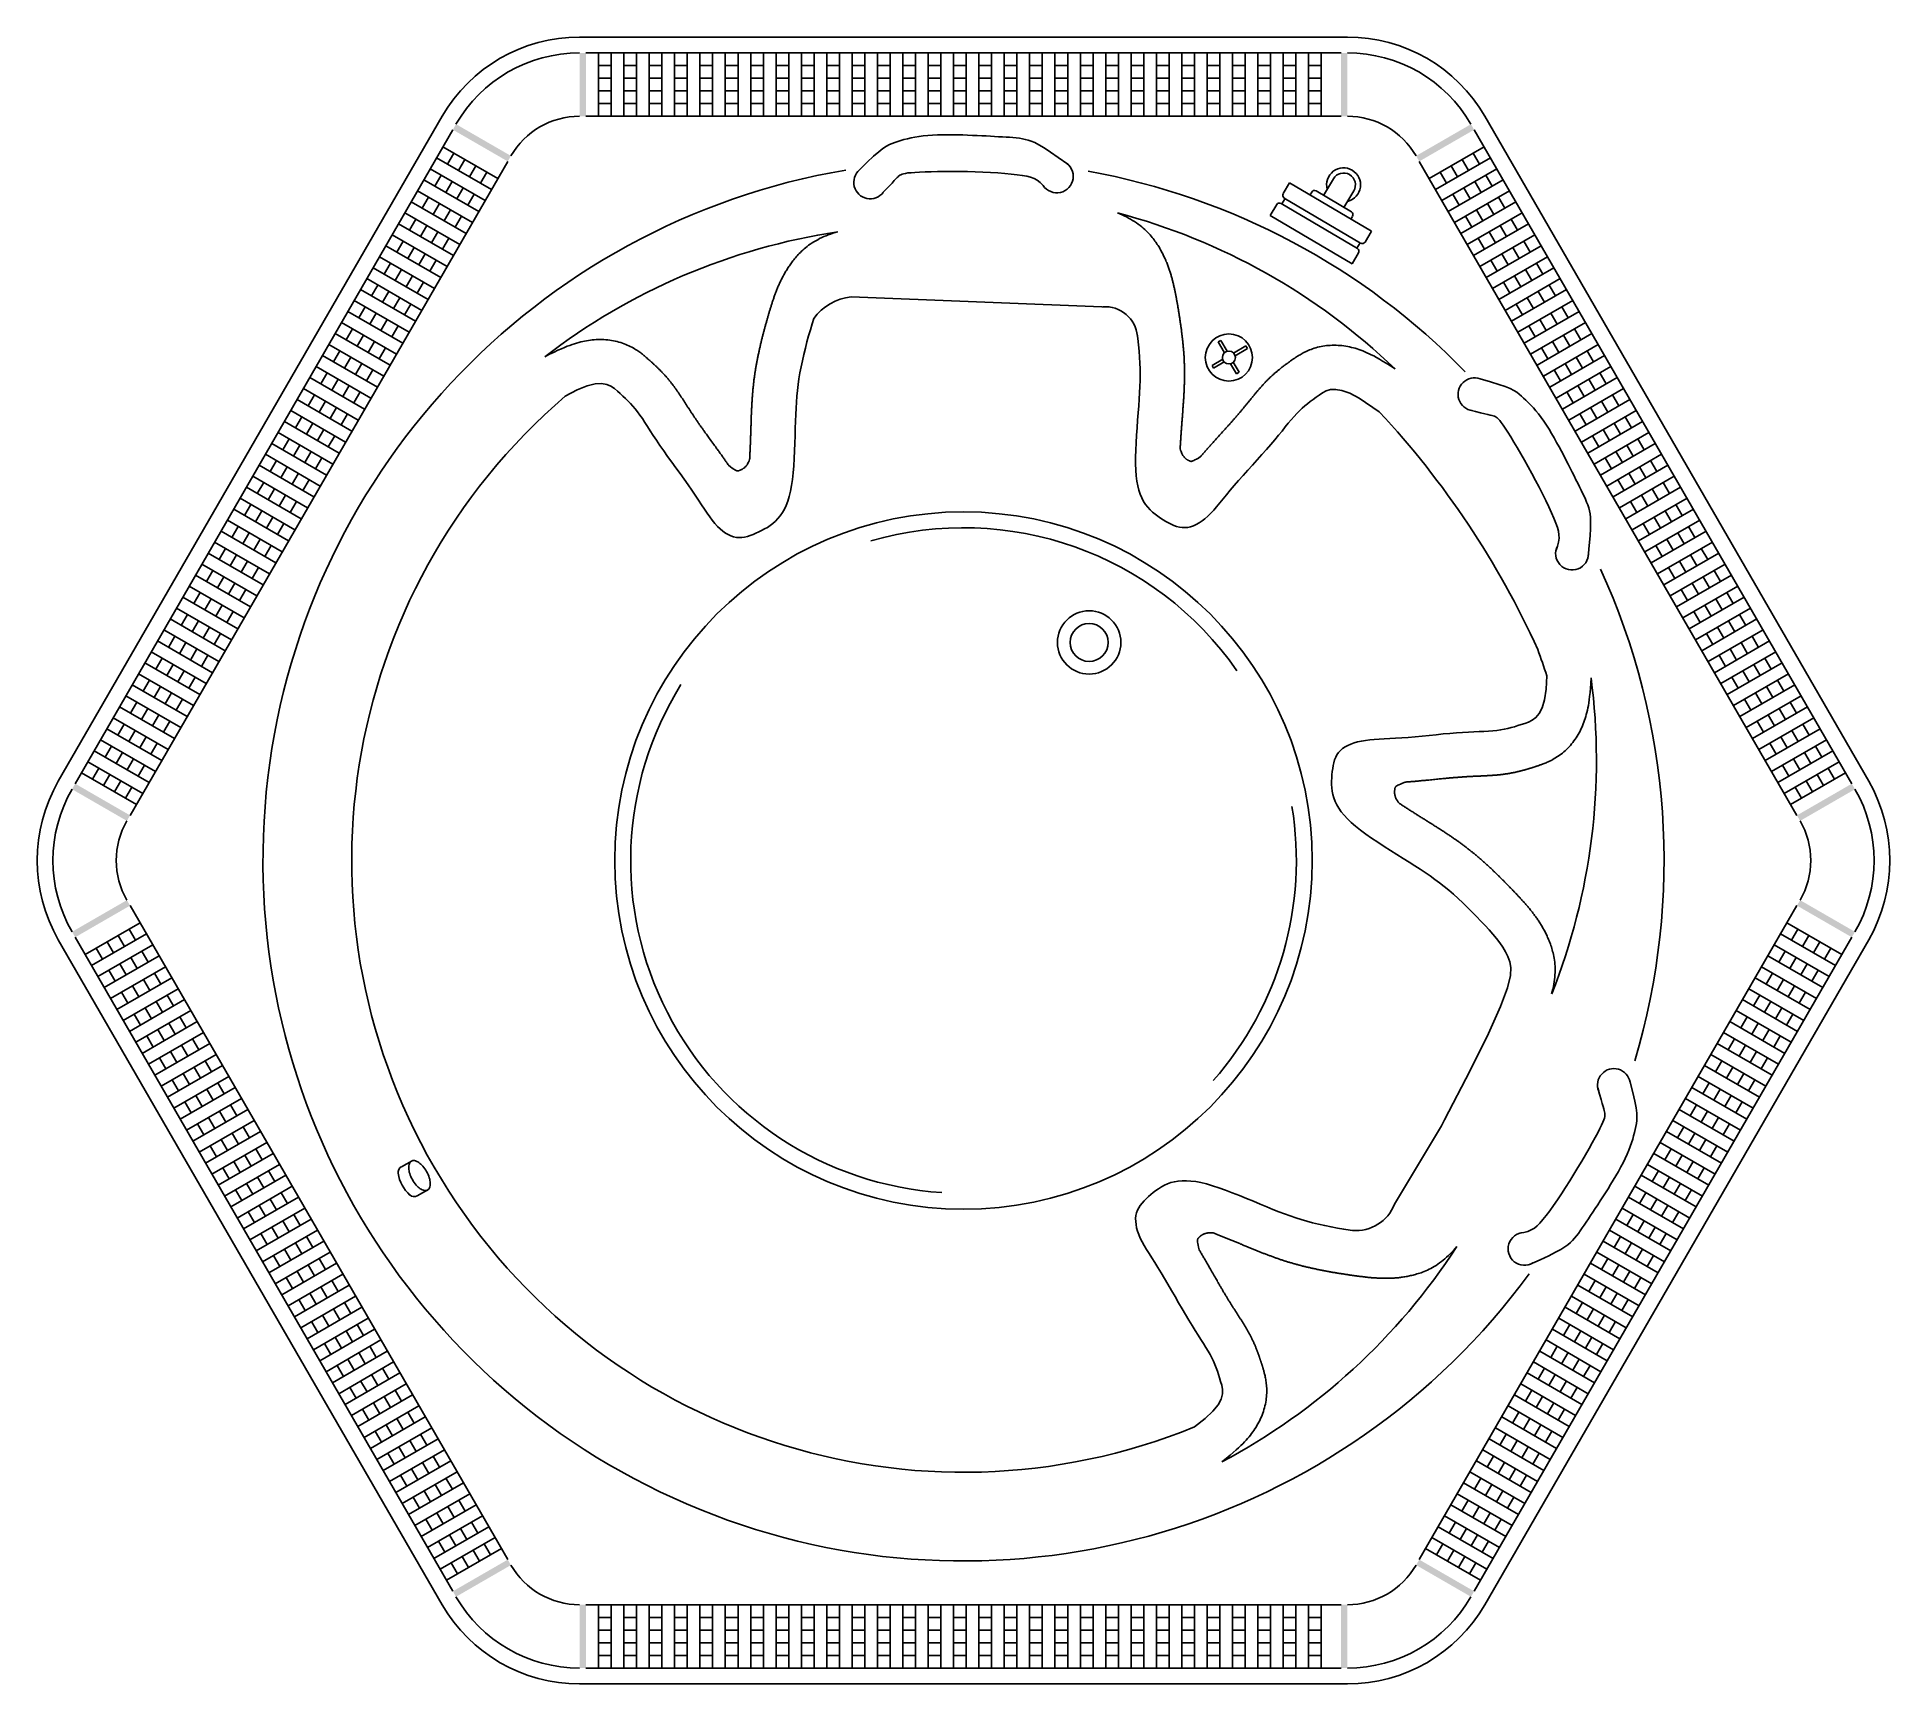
# Model space of a CAD drawing. Header units: millimetres. Extents: x -2990.61 to -2987.68, y 2921.63 to 2924.23.
import ezdxf

# ---------------------------------------------------------------- set-up
doc = ezdxf.new("R2010")
doc.units = ezdxf.units.MM
doc.header["$LTSCALE"] = 10
doc.layers.add('25-dim1', color=1, linetype='Continuous')
doc.layers.add('banheiro_louças', color=2, linetype='Continuous')

msp = doc.modelspace()

# ---------------------------------------------------------------- linework, layer by layer
at = {"layer": '25-dim1'}
for points in [[(-2989.7505, 2924.2068), (-2989.7405, 2924.2068), (-2989.7505, 2924.1068), (-2989.7405, 2924.1068)], [(-2988.5492, 2924.1068), (-2988.5392, 2924.1068), (-2988.5492, 2924.2068), (-2988.5392, 2924.2068)], [(-2989.8637, 2924.0356), (-2989.8587, 2924.0443), (-2989.9503, 2924.0856), (-2989.9453, 2924.0943)], [(-2988.3443, 2924.0943), (-2988.3393, 2924.0856), (-2988.4309, 2924.0443), (-2988.4259, 2924.0356)], [(-2990.551, 2923.0452), (-2990.546, 2923.0539), (-2990.4644, 2922.9952), (-2990.4594, 2923.0039)], [(-2987.8302, 2923.0039), (-2987.8252, 2922.9952), (-2987.7436, 2923.0539), (-2987.7386, 2923.0452)], [(-2990.4594, 2922.8616), (-2990.4644, 2922.8702), (-2990.546, 2922.8116), (-2990.551, 2922.8202)], [(-2987.7386, 2922.8202), (-2987.7436, 2922.8116), (-2987.8252, 2922.8702), (-2987.8302, 2922.8616)], [(-2989.9453, 2921.7712), (-2989.9503, 2921.7798), (-2989.8587, 2921.8212), (-2989.8637, 2921.8298)], [(-2988.4259, 2921.8298), (-2988.4309, 2921.8212), (-2988.3393, 2921.7798), (-2988.3443, 2921.7712)], [(-2989.7405, 2921.7587), (-2989.7505, 2921.7587), (-2989.7405, 2921.6587), (-2989.7505, 2921.6587)], [(-2988.5392, 2921.6587), (-2988.5492, 2921.6587), (-2988.5392, 2921.7587), (-2988.5492, 2921.7587)]]:
    msp.add_solid(points, dxfattribs=at)
at = {"layer": 'banheiro_louças', "color": 1}
for p, q in [((-2988.5492, 2924.2068), (-2989.7405, 2924.2068)), ((-2989.7205, 2924.1068), (-2989.7205, 2924.2068)), ((-2989.7005, 2924.1068), (-2989.7005, 2924.2068)), ((-2989.6805, 2924.1068), (-2989.6805, 2924.2068)), ((-2989.6605, 2924.1068), (-2989.6605, 2924.2068)), ((-2989.6405, 2924.1068), (-2989.6405, 2924.2068)), ((-2989.6205, 2924.1068), (-2989.6205, 2924.2068)), ((-2989.6005, 2924.1068), (-2989.6005, 2924.2068)), ((-2989.5805, 2924.1068), (-2989.5805, 2924.2068)), ((-2989.5605, 2924.1068), (-2989.5605, 2924.2068)), ((-2989.5405, 2924.1068), (-2989.5405, 2924.2068)), ((-2989.5205, 2924.1068), (-2989.5205, 2924.2068)), ((-2989.5005, 2924.1068), (-2989.5005, 2924.2068)), ((-2989.4805, 2924.1068), (-2989.4805, 2924.2068)), ((-2989.4605, 2924.1068), (-2989.4605, 2924.2068)), ((-2989.4405, 2924.1068), (-2989.4405, 2924.2068)), ((-2989.4205, 2924.1068), (-2989.4205, 2924.2068)), ((-2989.4005, 2924.1068), (-2989.4005, 2924.2068)), ((-2989.3805, 2924.1068), (-2989.3805, 2924.2068)), ((-2989.3605, 2924.1068), (-2989.3605, 2924.2068)), ((-2989.3405, 2924.1068), (-2989.3405, 2924.2068)), ((-2989.3205, 2924.1068), (-2989.3205, 2924.2068)), ((-2989.3005, 2924.1068), (-2989.3005, 2924.2068)), ((-2989.2805, 2924.1068), (-2989.2805, 2924.2068)), ((-2989.2605, 2924.1068), (-2989.2605, 2924.2068)), ((-2989.2405, 2924.1068), (-2989.2405, 2924.2068)), ((-2989.2205, 2924.1068), (-2989.2205, 2924.2068)), ((-2989.2005, 2924.1068), (-2989.2005, 2924.2068)), ((-2989.2005, 2924.1068), (-2989.2005, 2924.2068)), ((-2989.1805, 2924.1068), (-2989.1805, 2924.2068)), ((-2989.1605, 2924.1068), (-2989.1605, 2924.2068)), ((-2989.1405, 2924.1068), (-2989.1405, 2924.2068)), ((-2989.1205, 2924.1068), (-2989.1205, 2924.2068)), ((-2989.1005, 2924.1068), (-2989.1005, 2924.2068)), ((-2989.0805, 2924.1068), (-2989.0805, 2924.2068)), ((-2989.0605, 2924.1068), (-2989.0605, 2924.2068)), ((-2989.0405, 2924.1068), (-2989.0405, 2924.2068)), ((-2989.0205, 2924.1068), (-2989.0205, 2924.2068)), ((-2989.0205, 2924.1068), (-2989.0205, 2924.2068)), ((-2989.0005, 2924.1068), (-2989.0005, 2924.2068)), ((-2988.9805, 2924.1068), (-2988.9805, 2924.2068)), ((-2988.9605, 2924.1068), (-2988.9605, 2924.2068)), ((-2988.9405, 2924.1068), (-2988.9405, 2924.2068)), ((-2988.9205, 2924.1068), (-2988.9205, 2924.2068)), ((-2988.9005, 2924.1068), (-2988.9005, 2924.2068)), ((-2988.8805, 2924.1068), (-2988.8805, 2924.2068)), ((-2988.8605, 2924.1068), (-2988.8605, 2924.2068)), ((-2988.8405, 2924.1068), (-2988.8405, 2924.2068)), ((-2988.8205, 2924.1068), (-2988.8205, 2924.2068)), ((-2988.8005, 2924.1068), (-2988.8005, 2924.2068)), ((-2988.7805, 2924.1068), (-2988.7805, 2924.2068)), ((-2988.7605, 2924.1068), (-2988.7605, 2924.2068)), ((-2988.7405, 2924.1068), (-2988.7405, 2924.2068)), ((-2988.7205, 2924.1068), (-2988.7205, 2924.2068)), ((-2988.7005, 2924.1068), (-2988.7005, 2924.2068)), ((-2988.6805, 2924.1068), (-2988.6805, 2924.2068)), ((-2988.6605, 2924.1068), (-2988.6605, 2924.2068)), ((-2988.6405, 2924.1068), (-2988.6405, 2924.2068)), ((-2988.6405, 2924.1068), (-2988.6405, 2924.2068)), ((-2988.6205, 2924.1068), (-2988.6205, 2924.2068)), ((-2988.6005, 2924.1068), (-2988.6005, 2924.2068)), ((-2988.5805, 2924.1068), (-2988.5805, 2924.2068)), ((-2989.7005, 2924.1868), (-2989.7205, 2924.1868)), ((-2989.6605, 2924.1868), (-2989.6805, 2924.1868)), ((-2989.6205, 2924.1868), (-2989.6405, 2924.1868)), ((-2989.5805, 2924.1868), (-2989.6005, 2924.1868)), ((-2989.5405, 2924.1868), (-2989.5605, 2924.1868)), ((-2989.5005, 2924.1868), (-2989.5205, 2924.1868)), ((-2989.4605, 2924.1868), (-2989.4805, 2924.1868)), ((-2989.4205, 2924.1868), (-2989.4405, 2924.1868)), ((-2989.3805, 2924.1868), (-2989.4005, 2924.1868)), ((-2989.3405, 2924.1868), (-2989.3605, 2924.1868)), ((-2989.3005, 2924.1868), (-2989.3205, 2924.1868)), ((-2989.2605, 2924.1868), (-2989.2805, 2924.1868)), ((-2989.2205, 2924.1868), (-2989.2405, 2924.1868)), ((-2989.1805, 2924.1868), (-2989.2005, 2924.1868)), ((-2989.1405, 2924.1868), (-2989.1605, 2924.1868)), ((-2989.1005, 2924.1868), (-2989.1205, 2924.1868)), ((-2989.0605, 2924.1868), (-2989.0805, 2924.1868)), ((-2989.0205, 2924.1868), (-2989.0405, 2924.1868)), ((-2988.9805, 2924.1868), (-2989.0005, 2924.1868)), ((-2988.9405, 2924.1868), (-2988.9605, 2924.1868)), ((-2988.9005, 2924.1868), (-2988.9205, 2924.1868)), ((-2988.8605, 2924.1868), (-2988.8805, 2924.1868)), ((-2988.8205, 2924.1868), (-2988.8405, 2924.1868)), ((-2988.7805, 2924.1868), (-2988.8005, 2924.1868)), ((-2988.7405, 2924.1868), (-2988.7605, 2924.1868)), ((-2988.7005, 2924.1868), (-2988.7205, 2924.1868)), ((-2988.6605, 2924.1868), (-2988.6805, 2924.1868)), ((-2988.6205, 2924.1868), (-2988.6405, 2924.1868)), ((-2988.5805, 2924.1868), (-2988.6005, 2924.1868)), ((-2989.7005, 2924.1668), (-2989.7205, 2924.1668)), ((-2989.7005, 2924.1468), (-2989.7205, 2924.1468)), ((-2989.6605, 2924.1668), (-2989.6805, 2924.1668)), ((-2989.6605, 2924.1468), (-2989.6805, 2924.1468)), ((-2989.6205, 2924.1668), (-2989.6405, 2924.1668)), ((-2989.6205, 2924.1468), (-2989.6405, 2924.1468)), ((-2989.5805, 2924.1668), (-2989.6005, 2924.1668)), ((-2989.5805, 2924.1468), (-2989.6005, 2924.1468)), ((-2989.5405, 2924.1668), (-2989.5605, 2924.1668)), ((-2989.5405, 2924.1468), (-2989.5605, 2924.1468)), ((-2989.5005, 2924.1668), (-2989.5205, 2924.1668)), ((-2989.5005, 2924.1468), (-2989.5205, 2924.1468)), ((-2989.4605, 2924.1668), (-2989.4805, 2924.1668)), ((-2989.4605, 2924.1468), (-2989.4805, 2924.1468)), ((-2989.4205, 2924.1668), (-2989.4405, 2924.1668)), ((-2989.4205, 2924.1468), (-2989.4405, 2924.1468)), ((-2989.3805, 2924.1668), (-2989.4005, 2924.1668)), ((-2989.3805, 2924.1468), (-2989.4005, 2924.1468)), ((-2989.3405, 2924.1668), (-2989.3605, 2924.1668)), ((-2989.3405, 2924.1468), (-2989.3605, 2924.1468)), ((-2989.3005, 2924.1668), (-2989.3205, 2924.1668)), ((-2989.3005, 2924.1468), (-2989.3205, 2924.1468)), ((-2989.2605, 2924.1668), (-2989.2805, 2924.1668)), ((-2989.2605, 2924.1468), (-2989.2805, 2924.1468)), ((-2989.2205, 2924.1668), (-2989.2405, 2924.1668)), ((-2989.2205, 2924.1468), (-2989.2405, 2924.1468)), ((-2989.1805, 2924.1668), (-2989.2005, 2924.1668)), ((-2989.1805, 2924.1468), (-2989.2005, 2924.1468)), ((-2989.1405, 2924.1668), (-2989.1605, 2924.1668)), ((-2989.1405, 2924.1468), (-2989.1605, 2924.1468)), ((-2989.1005, 2924.1668), (-2989.1205, 2924.1668)), ((-2989.1005, 2924.1468), (-2989.1205, 2924.1468)), ((-2989.0605, 2924.1668), (-2989.0805, 2924.1668)), ((-2989.0605, 2924.1468), (-2989.0805, 2924.1468)), ((-2989.0205, 2924.1668), (-2989.0405, 2924.1668)), ((-2989.0205, 2924.1468), (-2989.0405, 2924.1468)), ((-2988.9805, 2924.1668), (-2989.0005, 2924.1668)), ((-2988.9805, 2924.1468), (-2989.0005, 2924.1468)), ((-2988.9405, 2924.1668), (-2988.9605, 2924.1668)), ((-2988.9405, 2924.1468), (-2988.9605, 2924.1468)), ((-2988.9005, 2924.1668), (-2988.9205, 2924.1668)), ((-2988.9005, 2924.1468), (-2988.9205, 2924.1468)), ((-2988.8605, 2924.1668), (-2988.8805, 2924.1668)), ((-2988.8605, 2924.1468), (-2988.8805, 2924.1468)), ((-2988.8205, 2924.1668), (-2988.8405, 2924.1668)), ((-2988.8205, 2924.1468), (-2988.8405, 2924.1468)), ((-2988.7805, 2924.1668), (-2988.8005, 2924.1668)), ((-2988.7805, 2924.1468), (-2988.8005, 2924.1468)), ((-2988.7405, 2924.1668), (-2988.7605, 2924.1668)), ((-2988.7405, 2924.1468), (-2988.7605, 2924.1468)), ((-2988.7005, 2924.1668), (-2988.7205, 2924.1668)), ((-2988.7005, 2924.1468), (-2988.7205, 2924.1468)), ((-2988.6605, 2924.1668), (-2988.6805, 2924.1668)), ((-2988.6605, 2924.1468), (-2988.6805, 2924.1468)), ((-2988.6205, 2924.1668), (-2988.6405, 2924.1668)), ((-2988.6205, 2924.1468), (-2988.6405, 2924.1468)), ((-2988.5805, 2924.1668), (-2988.6005, 2924.1668)), ((-2988.5805, 2924.1468), (-2988.6005, 2924.1468)), ((-2989.7005, 2924.1268), (-2989.7205, 2924.1268)), ((-2989.6605, 2924.1268), (-2989.6805, 2924.1268)), ((-2989.6205, 2924.1268), (-2989.6405, 2924.1268)), ((-2989.5805, 2924.1268), (-2989.6005, 2924.1268)), ((-2989.5405, 2924.1268), (-2989.5605, 2924.1268)), ((-2989.5005, 2924.1268), (-2989.5205, 2924.1268)), ((-2989.4605, 2924.1268), (-2989.4805, 2924.1268)), ((-2989.4205, 2924.1268), (-2989.4405, 2924.1268)), ((-2989.3805, 2924.1268), (-2989.4005, 2924.1268)), ((-2989.3405, 2924.1268), (-2989.3605, 2924.1268)), ((-2989.3005, 2924.1268), (-2989.3205, 2924.1268)), ((-2989.2605, 2924.1268), (-2989.2805, 2924.1268)), ((-2989.2205, 2924.1268), (-2989.2405, 2924.1268)), ((-2989.1805, 2924.1268), (-2989.2005, 2924.1268)), ((-2989.1405, 2924.1268), (-2989.1605, 2924.1268)), ((-2989.1005, 2924.1268), (-2989.1205, 2924.1268)), ((-2989.0605, 2924.1268), (-2989.0805, 2924.1268)), ((-2989.0205, 2924.1268), (-2989.0405, 2924.1268)), ((-2988.9805, 2924.1268), (-2989.0005, 2924.1268)), ((-2988.9405, 2924.1268), (-2988.9605, 2924.1268)), ((-2988.9005, 2924.1268), (-2988.9205, 2924.1268)), ((-2988.8605, 2924.1268), (-2988.8805, 2924.1268)), ((-2988.8205, 2924.1268), (-2988.8405, 2924.1268)), ((-2988.7805, 2924.1268), (-2988.8005, 2924.1268)), ((-2988.7405, 2924.1268), (-2988.7605, 2924.1268)), ((-2988.7005, 2924.1268), (-2988.7205, 2924.1268)), ((-2988.6605, 2924.1268), (-2988.6805, 2924.1268)), ((-2988.6205, 2924.1268), (-2988.6405, 2924.1268)), ((-2988.5805, 2924.1268), (-2988.6005, 2924.1268)), ((-2989.9503, 2924.0856), (-2990.546, 2923.0539)), ((-2988.5492, 2924.1068), (-2989.7405, 2924.1068)), ((-2987.7436, 2923.0539), (-2988.3393, 2924.0856)), ((-2989.966, 2924.0585), (-2989.8794, 2924.0085)), ((-2988.4102, 2924.0085), (-2988.3236, 2924.0585)), ((-2989.8637, 2924.0356), (-2990.4594, 2923.0039)), ((-2989.986, 2924.0238), (-2989.8994, 2923.9738)), ((-2989.976, 2924.0411), (-2989.8894, 2923.9911)), ((-2989.9487, 2924.0485), (-2989.9587, 2924.0311)), ((-2989.9314, 2924.0385), (-2989.9414, 2924.0211)), ((-2989.914, 2924.0285), (-2989.924, 2924.0111)), ((-2987.8302, 2923.0039), (-2988.4259, 2924.0356)), ((-2988.4002, 2923.9911), (-2988.3136, 2924.0411)), ((-2988.3902, 2923.9738), (-2988.3036, 2924.0238)), ((-2988.3656, 2924.0111), (-2988.3756, 2924.0285)), ((-2988.3483, 2924.0211), (-2988.3583, 2924.0385)), ((-2988.331, 2924.0311), (-2988.341, 2924.0485)), ((-2989.996, 2924.0065), (-2989.9094, 2923.9565)), ((-2989.9687, 2924.0138), (-2989.9787, 2923.9965)), ((-2989.9514, 2924.0038), (-2989.9614, 2923.9865)), ((-2989.8967, 2924.0185), (-2989.9067, 2924.0011)), ((-2988.6406, 2923.9847), (-2988.6305, 2924.0019)), ((-2988.5013, 2923.9256), (-2988.6305, 2924.0019)), ((-2988.577, 2923.9819), (-2988.5614, 2924.0081)), ((-2988.3829, 2924.0011), (-2988.3929, 2924.0185)), ((-2988.3802, 2923.9565), (-2988.2936, 2924.0065)), ((-2988.3283, 2923.9865), (-2988.3383, 2924.0038)), ((-2988.311, 2923.9965), (-2988.321, 2924.0138)), ((-2990.016, 2923.9719), (-2989.9294, 2923.9219)), ((-2990.006, 2923.9892), (-2989.9194, 2923.9392)), ((-2989.9887, 2923.9792), (-2989.9987, 2923.9619)), ((-2989.9714, 2923.9692), (-2989.9814, 2923.9519)), ((-2989.934, 2923.9938), (-2989.944, 2923.9765)), ((-2989.9167, 2923.9838), (-2989.9267, 2923.9665)), ((-2988.661, 2923.9503), (-2988.6508, 2923.9675)), ((-2988.5235, 2923.898), (-2988.644, 2923.9692)), ((-2988.6427, 2923.9684), (-2988.6376, 2923.9771)), ((-2988.5184, 2923.9066), (-2988.6389, 2923.9778)), ((-2988.5982, 2923.9828), (-2988.5956, 2923.9871)), ((-2988.5328, 2923.9558), (-2988.5888, 2923.9889)), ((-2988.5447, 2923.9628), (-2988.5292, 2923.989)), ((-2988.3629, 2923.9665), (-2988.3729, 2923.9838)), ((-2988.3702, 2923.9392), (-2988.2836, 2923.9892)), ((-2988.3602, 2923.9219), (-2988.2736, 2923.9719)), ((-2988.3456, 2923.9765), (-2988.3556, 2923.9938)), ((-2988.3083, 2923.9519), (-2988.3183, 2923.9692)), ((-2988.291, 2923.9619), (-2988.301, 2923.9792)), ((-2990.036, 2923.9372), (-2989.9494, 2923.8872)), ((-2990.026, 2923.9545), (-2989.9394, 2923.9045)), ((-2990.0087, 2923.9445), (-2990.0187, 2923.9272)), ((-2989.954, 2923.9592), (-2989.964, 2923.9419)), ((-2989.9367, 2923.9492), (-2989.9467, 2923.9319)), ((-2988.5319, 2923.8739), (-2988.661, 2923.9503)), ((-2988.5336, 2923.9446), (-2988.5311, 2923.9489)), ((-2988.3429, 2923.9319), (-2988.3529, 2923.9492)), ((-2988.3502, 2923.9045), (-2988.2636, 2923.9545)), ((-2988.3402, 2923.8872), (-2988.2536, 2923.9372)), ((-2988.3256, 2923.9419), (-2988.3356, 2923.9592)), ((-2988.271, 2923.9272), (-2988.281, 2923.9445)), ((-2990.046, 2923.9199), (-2989.9594, 2923.8699)), ((-2990.0287, 2923.9099), (-2990.0387, 2923.8926)), ((-2989.9914, 2923.9345), (-2990.0014, 2923.9172)), ((-2989.974, 2923.9245), (-2989.984, 2923.9072)), ((-2989.9567, 2923.9145), (-2989.9667, 2923.8972)), ((-2988.5244, 2923.8986), (-2988.5193, 2923.9072)), ((-2988.5115, 2923.9083), (-2988.5013, 2923.9256)), ((-2988.3229, 2923.8972), (-2988.3329, 2923.9145)), ((-2988.3302, 2923.8699), (-2988.2436, 2923.9199)), ((-2988.3056, 2923.9072), (-2988.3156, 2923.9245)), ((-2988.2883, 2923.9172), (-2988.2983, 2923.9345)), ((-2988.251, 2923.8926), (-2988.261, 2923.9099)), ((-2990.066, 2923.8853), (-2989.9794, 2923.8353)), ((-2990.066, 2923.8853), (-2989.9794, 2923.8353)), ((-2990.056, 2923.9026), (-2989.9694, 2923.8526)), ((-2990.0114, 2923.8999), (-2990.0214, 2923.8826)), ((-2989.994, 2923.8899), (-2990.004, 2923.8726)), ((-2989.9767, 2923.8799), (-2989.9867, 2923.8626)), ((-2988.5319, 2923.8739), (-2988.5217, 2923.8911)), ((-2988.3202, 2923.8526), (-2988.2336, 2923.9026)), ((-2988.3029, 2923.8626), (-2988.3129, 2923.8799)), ((-2988.3102, 2923.8353), (-2988.2236, 2923.8853)), ((-2988.2856, 2923.8726), (-2988.2956, 2923.8899)), ((-2988.2683, 2923.8826), (-2988.2783, 2923.8999)), ((-2990.086, 2923.8506), (-2989.9994, 2923.8006)), ((-2990.076, 2923.8679), (-2989.9894, 2923.8179)), ((-2990.0487, 2923.8753), (-2990.0587, 2923.8579)), ((-2990.0314, 2923.8653), (-2990.0414, 2923.8479)), ((-2990.014, 2923.8553), (-2990.024, 2923.8379)), ((-2988.3002, 2923.8179), (-2988.2136, 2923.8679)), ((-2988.2902, 2923.8006), (-2988.2036, 2923.8506)), ((-2988.2656, 2923.8379), (-2988.2756, 2923.8553)), ((-2988.2483, 2923.8479), (-2988.2583, 2923.8653)), ((-2988.231, 2923.8579), (-2988.241, 2923.8753)), ((-2990.096, 2923.8333), (-2990.0094, 2923.7833)), ((-2990.0687, 2923.8406), (-2990.0787, 2923.8233)), ((-2990.0514, 2923.8306), (-2990.0614, 2923.8133)), ((-2990.034, 2923.8206), (-2990.044, 2923.8033)), ((-2989.9967, 2923.8453), (-2990.0067, 2923.8279)), ((-2989.3219, 2923.8218), (-2988.9137, 2923.8058)), ((-2988.2829, 2923.8279), (-2988.2929, 2923.8453)), ((-2988.2802, 2923.7833), (-2988.1936, 2923.8333)), ((-2988.2456, 2923.8033), (-2988.2556, 2923.8206)), ((-2988.2283, 2923.8133), (-2988.2383, 2923.8306)), ((-2988.211, 2923.8233), (-2988.221, 2923.8406)), ((-2990.116, 2923.7987), (-2990.0294, 2923.7487)), ((-2990.106, 2923.816), (-2990.0194, 2923.766)), ((-2990.0887, 2923.806), (-2990.0987, 2923.7887)), ((-2990.0714, 2923.796), (-2990.0814, 2923.7787)), ((-2990.0167, 2923.8106), (-2990.0267, 2923.7933)), ((-2988.2629, 2923.7933), (-2988.2729, 2923.8106)), ((-2988.2702, 2923.766), (-2988.1836, 2923.816)), ((-2988.2602, 2923.7487), (-2988.1736, 2923.7987)), ((-2988.2083, 2923.7787), (-2988.2183, 2923.796)), ((-2988.191, 2923.7887), (-2988.201, 2923.806)), ((-2990.136, 2923.764), (-2990.0494, 2923.714)), ((-2990.126, 2923.7813), (-2990.0394, 2923.7313)), ((-2990.1087, 2923.7713), (-2990.1187, 2923.754)), ((-2990.0914, 2923.7613), (-2990.1014, 2923.744)), ((-2990.054, 2923.786), (-2990.064, 2923.7687)), ((-2990.0367, 2923.776), (-2990.0467, 2923.7587)), ((-2988.2429, 2923.7587), (-2988.2529, 2923.776)), ((-2988.2502, 2923.7313), (-2988.1636, 2923.7813)), ((-2988.2402, 2923.714), (-2988.1536, 2923.764)), ((-2988.2256, 2923.7687), (-2988.2356, 2923.786)), ((-2988.1883, 2923.744), (-2988.1983, 2923.7613)), ((-2988.171, 2923.754), (-2988.181, 2923.7713)), ((-2990.146, 2923.7467), (-2990.0594, 2923.6967)), ((-2990.1287, 2923.7367), (-2990.1387, 2923.7194)), ((-2990.074, 2923.7513), (-2990.084, 2923.734)), ((-2990.0567, 2923.7413), (-2990.0667, 2923.724)), ((-2988.7432, 2923.7507), (-2988.7389, 2923.7532)), ((-2988.7432, 2923.7507), (-2988.7333, 2923.7335)), ((-2988.7389, 2923.7532), (-2988.729, 2923.736)), ((-2988.719, 2923.7333), (-2988.6996, 2923.7445)), ((-2988.7165, 2923.729), (-2988.6971, 2923.7402)), ((-2988.6996, 2923.7445), (-2988.6971, 2923.7402)), ((-2988.2229, 2923.724), (-2988.2329, 2923.7413)), ((-2988.2302, 2923.6967), (-2988.1436, 2923.7467)), ((-2988.2056, 2923.734), (-2988.2156, 2923.7513)), ((-2988.151, 2923.7194), (-2988.161, 2923.7367)), ((-2990.166, 2923.7121), (-2990.0794, 2923.6621)), ((-2990.1487, 2923.7021), (-2990.1587, 2923.6847)), ((-2990.156, 2923.7294), (-2990.0694, 2923.6794)), ((-2990.1114, 2923.7267), (-2990.1214, 2923.7094)), ((-2990.094, 2923.7167), (-2990.104, 2923.6994)), ((-2990.0767, 2923.7067), (-2990.0867, 2923.6894)), ((-2988.7528, 2923.7138), (-2988.736, 2923.7235)), ((-2988.7503, 2923.7094), (-2988.7528, 2923.7138)), ((-2988.7503, 2923.7094), (-2988.7335, 2923.7192)), ((-2988.7235, 2923.7165), (-2988.7142, 2923.7004)), ((-2988.7192, 2923.719), (-2988.7098, 2923.7029)), ((-2988.7098, 2923.7029), (-2988.7142, 2923.7004)), ((-2988.2202, 2923.6794), (-2988.1336, 2923.7294)), ((-2988.2029, 2923.6894), (-2988.2129, 2923.7067)), ((-2988.2102, 2923.6621), (-2988.1236, 2923.7121)), ((-2988.1856, 2923.6994), (-2988.1956, 2923.7167)), ((-2988.1683, 2923.7094), (-2988.1783, 2923.7267)), ((-2988.131, 2923.6847), (-2988.141, 2923.7021)), ((-2990.186, 2923.6774), (-2990.0994, 2923.6274)), ((-2990.176, 2923.6947), (-2990.0894, 2923.6447)), ((-2990.1314, 2923.6921), (-2990.1414, 2923.6747)), ((-2990.114, 2923.6821), (-2990.124, 2923.6647)), ((-2988.2002, 2923.6447), (-2988.1136, 2923.6947)), ((-2988.1902, 2923.6274), (-2988.1036, 2923.6774)), ((-2988.1656, 2923.6647), (-2988.1756, 2923.6821)), ((-2988.1483, 2923.6747), (-2988.1583, 2923.6921)), ((-2990.196, 2923.6601), (-2990.1094, 2923.6101)), ((-2990.1687, 2923.6674), (-2990.1787, 2923.6501)), ((-2990.1514, 2923.6574), (-2990.1614, 2923.6401)), ((-2990.134, 2923.6474), (-2990.144, 2923.6301)), ((-2990.0967, 2923.6721), (-2990.1067, 2923.6547)), ((-2988.1829, 2923.6547), (-2988.1929, 2923.6721)), ((-2988.1802, 2923.6101), (-2988.0936, 2923.6601)), ((-2988.1456, 2923.6301), (-2988.1556, 2923.6474)), ((-2988.1283, 2923.6401), (-2988.1383, 2923.6574)), ((-2988.111, 2923.6501), (-2988.121, 2923.6674)), ((-2990.216, 2923.6255), (-2990.1294, 2923.5755)), ((-2990.206, 2923.6428), (-2990.1194, 2923.5928)), ((-2990.1887, 2923.6328), (-2990.1987, 2923.6155)), ((-2990.1714, 2923.6228), (-2990.1814, 2923.6055)), ((-2990.1167, 2923.6374), (-2990.1267, 2923.6201)), ((-2988.1629, 2923.6201), (-2988.1729, 2923.6374)), ((-2988.1702, 2923.5928), (-2988.0836, 2923.6428)), ((-2988.1602, 2923.5755), (-2988.0736, 2923.6255)), ((-2988.1083, 2923.6055), (-2988.1183, 2923.6228)), ((-2988.091, 2923.6155), (-2988.101, 2923.6328)), ((-2990.236, 2923.5908), (-2990.1494, 2923.5408)), ((-2990.226, 2923.6081), (-2990.1394, 2923.5581)), ((-2990.2087, 2923.5981), (-2990.2187, 2923.5808)), ((-2990.1914, 2923.5881), (-2990.2014, 2923.5708)), ((-2990.154, 2923.6128), (-2990.164, 2923.5955)), ((-2990.1367, 2923.6028), (-2990.1467, 2923.5855)), ((-2988.1429, 2923.5855), (-2988.1529, 2923.6028)), ((-2988.1502, 2923.5581), (-2988.0636, 2923.6081)), ((-2988.1402, 2923.5408), (-2988.0536, 2923.5908)), ((-2988.1256, 2923.5955), (-2988.1356, 2923.6128)), ((-2988.0883, 2923.5708), (-2988.0983, 2923.5881)), ((-2988.071, 2923.5808), (-2988.081, 2923.5981)), ((-2990.256, 2923.5562), (-2990.1694, 2923.5062)), ((-2990.246, 2923.5735), (-2990.1594, 2923.5235)), ((-2990.2287, 2923.5635), (-2990.2387, 2923.5462)), ((-2990.174, 2923.5781), (-2990.184, 2923.5608)), ((-2990.1567, 2923.5681), (-2990.1667, 2923.5508)), ((-2988.1229, 2923.5508), (-2988.1329, 2923.5681)), ((-2988.1302, 2923.5235), (-2988.0436, 2923.5735)), ((-2988.1202, 2923.5062), (-2988.0336, 2923.5562)), ((-2988.1056, 2923.5608), (-2988.1156, 2923.5781)), ((-2988.051, 2923.5462), (-2988.061, 2923.5635)), ((-2990.266, 2923.5389), (-2990.1794, 2923.4889)), ((-2990.2487, 2923.5289), (-2990.2587, 2923.5115)), ((-2990.2114, 2923.5535), (-2990.2214, 2923.5362)), ((-2990.194, 2923.5435), (-2990.204, 2923.5262)), ((-2990.1767, 2923.5335), (-2990.1867, 2923.5162)), ((-2988.1029, 2923.5162), (-2988.1129, 2923.5335)), ((-2988.1102, 2923.4889), (-2988.0236, 2923.5389)), ((-2988.0856, 2923.5262), (-2988.0956, 2923.5435)), ((-2988.0683, 2923.5362), (-2988.0783, 2923.5535)), ((-2988.031, 2923.5115), (-2988.041, 2923.5289)), ((-2990.286, 2923.5042), (-2990.1994, 2923.4542)), ((-2990.276, 2923.5215), (-2990.1894, 2923.4715)), ((-2990.2314, 2923.5189), (-2990.2414, 2923.5015)), ((-2990.214, 2923.5089), (-2990.224, 2923.4915)), ((-2990.1967, 2923.4989), (-2990.2067, 2923.4815)), ((-2988.1002, 2923.4715), (-2988.0136, 2923.5215)), ((-2988.0829, 2923.4815), (-2988.0929, 2923.4989)), ((-2988.0902, 2923.4542), (-2988.0036, 2923.5042)), ((-2988.0656, 2923.4915), (-2988.0756, 2923.5089)), ((-2988.0483, 2923.5015), (-2988.0583, 2923.5189)), ((-2990.306, 2923.4696), (-2990.2194, 2923.4196)), ((-2990.296, 2923.4869), (-2990.2094, 2923.4369)), ((-2990.2687, 2923.4942), (-2990.2787, 2923.4769)), ((-2990.2514, 2923.4842), (-2990.2614, 2923.4669)), ((-2990.234, 2923.4742), (-2990.244, 2923.4569)), ((-2988.0802, 2923.4369), (-2987.9936, 2923.4869)), ((-2988.0702, 2923.4196), (-2987.9836, 2923.4696)), ((-2988.0456, 2923.4569), (-2988.0556, 2923.4742)), ((-2988.0283, 2923.4669), (-2988.0383, 2923.4842)), ((-2988.011, 2923.4769), (-2988.021, 2923.4942)), ((-2990.316, 2923.4523), (-2990.2294, 2923.4023)), ((-2990.2887, 2923.4596), (-2990.2987, 2923.4423)), ((-2990.2714, 2923.4496), (-2990.2814, 2923.4323)), ((-2990.254, 2923.4396), (-2990.264, 2923.4223)), ((-2990.2167, 2923.4642), (-2990.2267, 2923.4469)), ((-2988.0629, 2923.4469), (-2988.0729, 2923.4642)), ((-2988.0602, 2923.4023), (-2987.9736, 2923.4523)), ((-2988.0256, 2923.4223), (-2988.0356, 2923.4396)), ((-2988.0083, 2923.4323), (-2988.0183, 2923.4496)), ((-2987.991, 2923.4423), (-2988.001, 2923.4596)), ((-2990.336, 2923.4176), (-2990.2494, 2923.3676)), ((-2990.326, 2923.4349), (-2990.2394, 2923.3849)), ((-2990.3087, 2923.4249), (-2990.3187, 2923.4076)), ((-2990.2914, 2923.4149), (-2990.3014, 2923.3976)), ((-2990.2367, 2923.4296), (-2990.2467, 2923.4123)), ((-2988.0429, 2923.4123), (-2988.0529, 2923.4296)), ((-2988.0502, 2923.3849), (-2987.9636, 2923.4349)), ((-2988.0402, 2923.3676), (-2987.9536, 2923.4176)), ((-2987.9883, 2923.3976), (-2987.9983, 2923.4149)), ((-2987.971, 2923.4076), (-2987.981, 2923.4249)), ((-2990.356, 2923.383), (-2990.2694, 2923.333)), ((-2990.346, 2923.4003), (-2990.2594, 2923.3503)), ((-2990.3287, 2923.3903), (-2990.3387, 2923.373)), ((-2990.274, 2923.4049), (-2990.284, 2923.3876)), ((-2990.2567, 2923.3949), (-2990.2667, 2923.3776)), ((-2988.0229, 2923.3776), (-2988.0329, 2923.3949)), ((-2988.0302, 2923.3503), (-2987.9436, 2923.4003)), ((-2988.0202, 2923.333), (-2987.9336, 2923.383)), ((-2988.0056, 2923.3876), (-2988.0156, 2923.4049)), ((-2987.951, 2923.373), (-2987.961, 2923.3903)), ((-2990.366, 2923.3656), (-2990.2794, 2923.3156)), ((-2990.3487, 2923.3556), (-2990.3587, 2923.3383)), ((-2990.3114, 2923.3803), (-2990.3214, 2923.363)), ((-2990.294, 2923.3703), (-2990.304, 2923.353)), ((-2990.2767, 2923.3603), (-2990.2867, 2923.343)), ((-2988.0029, 2923.343), (-2988.0129, 2923.3603)), ((-2988.0102, 2923.3156), (-2987.9236, 2923.3656)), ((-2987.9856, 2923.353), (-2987.9956, 2923.3703)), ((-2987.9683, 2923.363), (-2987.9783, 2923.3803)), ((-2987.931, 2923.3383), (-2987.941, 2923.3556)), ((-2990.386, 2923.331), (-2990.2994, 2923.281)), ((-2990.376, 2923.3483), (-2990.2894, 2923.2983)), ((-2990.3314, 2923.3456), (-2990.3414, 2923.3283)), ((-2990.314, 2923.3356), (-2990.324, 2923.3183)), ((-2990.2967, 2923.3256), (-2990.3067, 2923.3083)), ((-2988.0002, 2923.2983), (-2987.9136, 2923.3483)), ((-2987.9829, 2923.3083), (-2987.9929, 2923.3256)), ((-2987.9902, 2923.281), (-2987.9036, 2923.331)), ((-2987.9656, 2923.3183), (-2987.9756, 2923.3356)), ((-2987.9483, 2923.3283), (-2987.9583, 2923.3456)), ((-2990.406, 2923.2964), (-2990.3194, 2923.2464)), ((-2990.396, 2923.3137), (-2990.3094, 2923.2637)), ((-2990.3687, 2923.321), (-2990.3787, 2923.3037)), ((-2990.3514, 2923.311), (-2990.3614, 2923.2937)), ((-2990.334, 2923.301), (-2990.344, 2923.2837)), ((-2987.9802, 2923.2637), (-2987.8936, 2923.3137)), ((-2987.9702, 2923.2464), (-2987.8836, 2923.2964)), ((-2987.9456, 2923.2837), (-2987.9556, 2923.301)), ((-2987.9283, 2923.2937), (-2987.9383, 2923.311)), ((-2987.911, 2923.3037), (-2987.921, 2923.321)), ((-2990.416, 2923.279), (-2990.3294, 2923.229)), ((-2990.3887, 2923.2864), (-2990.3987, 2923.269)), ((-2990.3714, 2923.2764), (-2990.3814, 2923.259)), ((-2990.354, 2923.2664), (-2990.364, 2923.249)), ((-2990.3167, 2923.291), (-2990.3267, 2923.2737)), ((-2987.9629, 2923.2737), (-2987.9729, 2923.291)), ((-2987.9602, 2923.229), (-2987.8736, 2923.279)), ((-2987.9256, 2923.249), (-2987.9356, 2923.2664)), ((-2987.9083, 2923.259), (-2987.9183, 2923.2764)), ((-2987.891, 2923.269), (-2987.901, 2923.2864)), ((-2990.436, 2923.2444), (-2990.3494, 2923.1944)), ((-2990.426, 2923.2617), (-2990.3394, 2923.2117)), ((-2990.4087, 2923.2517), (-2990.4187, 2923.2344)), ((-2990.3914, 2923.2417), (-2990.4014, 2923.2244)), ((-2990.3367, 2923.2564), (-2990.3467, 2923.239)), ((-2987.9429, 2923.239), (-2987.9529, 2923.2564)), ((-2987.9502, 2923.2117), (-2987.8636, 2923.2617)), ((-2987.9402, 2923.1944), (-2987.8536, 2923.2444)), ((-2987.8883, 2923.2244), (-2987.8983, 2923.2417)), ((-2987.871, 2923.2344), (-2987.881, 2923.2517)), ((-2990.456, 2923.2098), (-2990.3694, 2923.1598)), ((-2990.446, 2923.2271), (-2990.3594, 2923.1771)), ((-2990.4287, 2923.2171), (-2990.4387, 2923.1998)), ((-2990.4114, 2923.2071), (-2990.4214, 2923.1898)), ((-2990.374, 2923.2317), (-2990.384, 2923.2144)), ((-2990.3567, 2923.2217), (-2990.3667, 2923.2044)), ((-2987.9229, 2923.2044), (-2987.9329, 2923.2217)), ((-2987.9302, 2923.1771), (-2987.8436, 2923.2271)), ((-2987.9202, 2923.1598), (-2987.8336, 2923.2098)), ((-2987.9056, 2923.2144), (-2987.9156, 2923.2317)), ((-2987.8683, 2923.1898), (-2987.8783, 2923.2071)), ((-2987.851, 2923.1998), (-2987.861, 2923.2171)), ((-2990.466, 2923.1924), (-2990.3794, 2923.1424)), ((-2990.4487, 2923.1824), (-2990.4587, 2923.1651)), ((-2990.394, 2923.1971), (-2990.404, 2923.1798)), ((-2990.3767, 2923.1871), (-2990.3867, 2923.1698)), ((-2987.9029, 2923.1698), (-2987.9129, 2923.1871)), ((-2987.9102, 2923.1424), (-2987.8236, 2923.1924)), ((-2987.8856, 2923.1798), (-2987.8956, 2923.1971)), ((-2987.831, 2923.1651), (-2987.841, 2923.1824)), ((-2990.486, 2923.1578), (-2990.3994, 2923.1078)), ((-2990.4687, 2923.1478), (-2990.4787, 2923.1305)), ((-2990.476, 2923.1751), (-2990.3894, 2923.1251)), ((-2990.4314, 2923.1724), (-2990.4414, 2923.1551)), ((-2990.414, 2923.1624), (-2990.424, 2923.1451)), ((-2990.3967, 2923.1524), (-2990.4067, 2923.1351)), ((-2987.9002, 2923.1251), (-2987.8136, 2923.1751)), ((-2987.8829, 2923.1351), (-2987.8929, 2923.1524)), ((-2987.8902, 2923.1078), (-2987.8036, 2923.1578)), ((-2987.8656, 2923.1451), (-2987.8756, 2923.1624)), ((-2987.8483, 2923.1551), (-2987.8583, 2923.1724)), ((-2987.811, 2923.1305), (-2987.821, 2923.1478)), ((-2990.506, 2923.1232), (-2990.4194, 2923.0732)), ((-2990.496, 2923.1405), (-2990.4094, 2923.0905)), ((-2990.4514, 2923.1378), (-2990.4614, 2923.1205)), ((-2990.434, 2923.1278), (-2990.444, 2923.1105)), ((-2990.4167, 2923.1178), (-2990.4267, 2923.1005)), ((-2987.8802, 2923.0905), (-2987.7936, 2923.1405)), ((-2987.8629, 2923.1005), (-2987.8729, 2923.1178)), ((-2987.8702, 2923.0732), (-2987.7836, 2923.1232)), ((-2987.8456, 2923.1105), (-2987.8556, 2923.1278)), ((-2987.8283, 2923.1205), (-2987.8383, 2923.1378)), ((-2990.526, 2923.0885), (-2990.4394, 2923.0385)), ((-2990.516, 2923.1058), (-2990.4294, 2923.0558)), ((-2990.4887, 2923.1132), (-2990.4987, 2923.0958)), ((-2990.4714, 2923.1032), (-2990.4814, 2923.0858)), ((-2990.454, 2923.0932), (-2990.464, 2923.0758)), ((-2987.8602, 2923.0558), (-2987.7736, 2923.1058)), ((-2987.8502, 2923.0385), (-2987.7636, 2923.0885)), ((-2987.8256, 2923.0758), (-2987.8356, 2923.0932)), ((-2987.8083, 2923.0858), (-2987.8183, 2923.1032)), ((-2987.791, 2923.0958), (-2987.801, 2923.1132)), ((-2990.536, 2923.0712), (-2990.4494, 2923.0212)), ((-2990.5087, 2923.0785), (-2990.5187, 2923.0612)), ((-2990.4914, 2923.0685), (-2990.5014, 2923.0512)), ((-2990.4367, 2923.0832), (-2990.4467, 2923.0658)), ((-2987.8429, 2923.0658), (-2987.8529, 2923.0832)), ((-2987.8402, 2923.0212), (-2987.7536, 2923.0712)), ((-2987.7883, 2923.0512), (-2987.7983, 2923.0685)), ((-2987.771, 2923.0612), (-2987.781, 2923.0785)), ((-2990.474, 2923.0585), (-2990.484, 2923.0412)), ((-2990.4567, 2923.0485), (-2990.4667, 2923.0312)), ((-2987.8229, 2923.0312), (-2987.8329, 2923.0485)), ((-2987.8056, 2923.0412), (-2987.8156, 2923.0585)), ((-2990.4594, 2922.8616), (-2989.8637, 2921.8298)), ((-2988.4259, 2921.8298), (-2987.8302, 2922.8616)), ((-2990.5303, 2922.7844), (-2990.4437, 2922.8344)), ((-2987.8459, 2922.8344), (-2987.7593, 2922.7844)), ((-2990.546, 2922.8116), (-2989.9503, 2921.7798)), ((-2990.5203, 2922.7671), (-2990.4337, 2922.8171)), ((-2990.5103, 2922.7498), (-2990.4237, 2922.7998)), ((-2990.4957, 2922.8044), (-2990.4857, 2922.7871)), ((-2990.4784, 2922.8144), (-2990.4684, 2922.7971)), ((-2990.4611, 2922.8244), (-2990.4511, 2922.8071)), ((-2988.3393, 2921.7798), (-2987.7436, 2922.8116)), ((-2987.8659, 2922.7998), (-2987.7793, 2922.7498)), ((-2987.8559, 2922.8171), (-2987.7693, 2922.7671)), ((-2987.8386, 2922.8071), (-2987.8286, 2922.8244)), ((-2987.8213, 2922.7971), (-2987.8113, 2922.8144)), ((-2987.8039, 2922.7871), (-2987.7939, 2922.8044)), ((-2990.513, 2922.7944), (-2990.503, 2922.7771)), ((-2990.5003, 2922.7325), (-2990.4137, 2922.7825)), ((-2990.4757, 2922.7698), (-2990.4657, 2922.7525)), ((-2990.4584, 2922.7798), (-2990.4484, 2922.7625)), ((-2990.4411, 2922.7898), (-2990.4311, 2922.7725)), ((-2987.8759, 2922.7825), (-2987.7893, 2922.7325)), ((-2987.8586, 2922.7725), (-2987.8486, 2922.7898)), ((-2987.8413, 2922.7625), (-2987.8313, 2922.7798)), ((-2987.8239, 2922.7525), (-2987.8139, 2922.7698)), ((-2987.7866, 2922.7771), (-2987.7766, 2922.7944)), ((-2990.493, 2922.7598), (-2990.483, 2922.7425)), ((-2990.4903, 2922.7151), (-2990.4037, 2922.7651)), ((-2990.4803, 2922.6978), (-2990.3937, 2922.7478)), ((-2990.4384, 2922.7451), (-2990.4284, 2922.7278)), ((-2990.4211, 2922.7551), (-2990.4111, 2922.7378)), ((-2987.8959, 2922.7478), (-2987.8093, 2922.6978)), ((-2987.8859, 2922.7651), (-2987.7993, 2922.7151)), ((-2987.8786, 2922.7378), (-2987.8686, 2922.7551)), ((-2987.8613, 2922.7278), (-2987.8513, 2922.7451)), ((-2987.8066, 2922.7425), (-2987.7966, 2922.7598)), ((-2990.473, 2922.7251), (-2990.463, 2922.7078)), ((-2990.4703, 2922.6805), (-2990.3837, 2922.7305)), ((-2990.4603, 2922.6632), (-2990.3737, 2922.7132)), ((-2990.4557, 2922.7351), (-2990.4457, 2922.7178)), ((-2990.4184, 2922.7105), (-2990.4084, 2922.6932)), ((-2990.4011, 2922.7205), (-2990.3911, 2922.7032)), ((-2987.9159, 2922.7132), (-2987.8293, 2922.6632)), ((-2987.9059, 2922.7305), (-2987.8193, 2922.6805)), ((-2987.8986, 2922.7032), (-2987.8886, 2922.7205)), ((-2987.8813, 2922.6932), (-2987.8713, 2922.7105)), ((-2987.8439, 2922.7178), (-2987.8339, 2922.7351)), ((-2987.8266, 2922.7078), (-2987.8166, 2922.7251)), ((-2990.453, 2922.6905), (-2990.443, 2922.6732)), ((-2990.4503, 2922.6459), (-2990.3637, 2922.6959)), ((-2990.4357, 2922.7005), (-2990.4257, 2922.6832)), ((-2990.3811, 2922.6859), (-2990.3711, 2922.6685)), ((-2987.9259, 2922.6959), (-2987.8393, 2922.6459)), ((-2987.9186, 2922.6685), (-2987.9086, 2922.6859)), ((-2987.8639, 2922.6832), (-2987.8539, 2922.7005)), ((-2987.8466, 2922.6732), (-2987.8366, 2922.6905)), ((-2990.4403, 2922.6285), (-2990.3537, 2922.6785)), ((-2990.433, 2922.6559), (-2990.423, 2922.6385)), ((-2990.4303, 2922.6112), (-2990.3437, 2922.6612)), ((-2990.4157, 2922.6659), (-2990.4057, 2922.6485)), ((-2990.3984, 2922.6759), (-2990.3884, 2922.6585)), ((-2990.3611, 2922.6512), (-2990.3511, 2922.6339)), ((-2987.9459, 2922.6612), (-2987.8593, 2922.6112)), ((-2987.9386, 2922.6339), (-2987.9286, 2922.6512)), ((-2987.9359, 2922.6785), (-2987.8493, 2922.6285)), ((-2987.9013, 2922.6585), (-2987.8913, 2922.6759)), ((-2987.8839, 2922.6485), (-2987.8739, 2922.6659)), ((-2987.8666, 2922.6385), (-2987.8566, 2922.6559)), ((-2990.4203, 2922.5939), (-2990.3337, 2922.6439)), ((-2990.413, 2922.6212), (-2990.403, 2922.6039)), ((-2990.4103, 2922.5766), (-2990.3237, 2922.6266)), ((-2990.3957, 2922.6312), (-2990.3857, 2922.6139)), ((-2990.3784, 2922.6412), (-2990.3684, 2922.6239)), ((-2987.9659, 2922.6266), (-2987.8793, 2922.5766)), ((-2987.9559, 2922.6439), (-2987.8693, 2922.5939)), ((-2987.9213, 2922.6239), (-2987.9113, 2922.6412)), ((-2987.9039, 2922.6139), (-2987.8939, 2922.6312)), ((-2987.8866, 2922.6039), (-2987.8766, 2922.6212)), ((-2990.4003, 2922.5593), (-2990.3137, 2922.6093)), ((-2990.3903, 2922.5419), (-2990.3037, 2922.5919)), ((-2990.3757, 2922.5966), (-2990.3657, 2922.5793)), ((-2990.3584, 2922.6066), (-2990.3484, 2922.5893)), ((-2990.3411, 2922.6166), (-2990.3311, 2922.5993)), ((-2987.9859, 2922.5919), (-2987.8993, 2922.5419)), ((-2987.9759, 2922.6093), (-2987.8893, 2922.5593)), ((-2987.9586, 2922.5993), (-2987.9486, 2922.6166)), ((-2987.9413, 2922.5893), (-2987.9313, 2922.6066)), ((-2987.9239, 2922.5793), (-2987.9139, 2922.5966)), ((-2990.393, 2922.5866), (-2990.383, 2922.5693)), ((-2990.3803, 2922.5246), (-2990.2937, 2922.5746)), ((-2990.3384, 2922.5719), (-2990.3284, 2922.5546)), ((-2990.3211, 2922.5819), (-2990.3111, 2922.5646)), ((-2987.9959, 2922.5746), (-2987.9093, 2922.5246)), ((-2987.9786, 2922.5646), (-2987.9686, 2922.5819)), ((-2987.9613, 2922.5546), (-2987.9513, 2922.5719)), ((-2987.9066, 2922.5693), (-2987.8966, 2922.5866)), ((-2990.373, 2922.5519), (-2990.363, 2922.5346)), ((-2990.3703, 2922.5073), (-2990.2837, 2922.5573)), ((-2990.3603, 2922.49), (-2990.2737, 2922.54)), ((-2990.3557, 2922.5619), (-2990.3457, 2922.5446)), ((-2990.3184, 2922.5373), (-2990.3084, 2922.52)), ((-2990.3011, 2922.5473), (-2990.2911, 2922.53)), ((-2988.0159, 2922.54), (-2987.9293, 2922.49)), ((-2988.0059, 2922.5573), (-2987.9193, 2922.5073)), ((-2987.9986, 2922.53), (-2987.9886, 2922.5473)), ((-2987.9813, 2922.52), (-2987.9713, 2922.5373)), ((-2987.9439, 2922.5446), (-2987.9339, 2922.5619)), ((-2987.9266, 2922.5346), (-2987.9166, 2922.5519)), ((-2990.353, 2922.5173), (-2990.343, 2922.5)), ((-2990.3503, 2922.4727), (-2990.2637, 2922.5227)), ((-2990.3403, 2922.4553), (-2990.2537, 2922.5053)), ((-2990.3357, 2922.5273), (-2990.3257, 2922.51)), ((-2990.2811, 2922.5127), (-2990.2711, 2922.4953)), ((-2988.465, 2922.3905), (-2988.3911, 2922.514)), ((-2988.0359, 2922.5053), (-2987.9493, 2922.4553)), ((-2988.0259, 2922.5227), (-2987.9393, 2922.4727)), ((-2988.0186, 2922.4953), (-2988.0086, 2922.5127)), ((-2987.9639, 2922.51), (-2987.9539, 2922.5273)), ((-2987.9466, 2922.5), (-2987.9366, 2922.5173)), ((-2990.333, 2922.4827), (-2990.323, 2922.4653)), ((-2990.3303, 2922.438), (-2990.2437, 2922.488)), ((-2990.3157, 2922.4927), (-2990.3057, 2922.4753)), ((-2990.2984, 2922.5027), (-2990.2884, 2922.4853)), ((-2990.2611, 2922.478), (-2990.2511, 2922.4607)), ((-2988.0459, 2922.488), (-2987.9593, 2922.438)), ((-2988.0386, 2922.4607), (-2988.0286, 2922.478)), ((-2988.0013, 2922.4853), (-2987.9913, 2922.5027)), ((-2987.9839, 2922.4753), (-2987.9739, 2922.4927)), ((-2987.9666, 2922.4653), (-2987.9566, 2922.4827)), ((-2990.3203, 2922.4207), (-2990.2337, 2922.4707)), ((-2990.313, 2922.448), (-2990.303, 2922.4307)), ((-2990.3103, 2922.4034), (-2990.2237, 2922.4534)), ((-2990.2957, 2922.458), (-2990.2857, 2922.4407)), ((-2990.2784, 2922.468), (-2990.2684, 2922.4507)), ((-2990.0147, 2922.4589), (-2990.0315, 2922.4495)), ((-2988.0659, 2922.4534), (-2987.9793, 2922.4034)), ((-2988.0559, 2922.4707), (-2987.9693, 2922.4207)), ((-2988.0213, 2922.4507), (-2988.0113, 2922.468)), ((-2988.0039, 2922.4407), (-2987.9939, 2922.458)), ((-2987.9866, 2922.4307), (-2987.9766, 2922.448)), ((-2990.3003, 2922.3861), (-2990.2137, 2922.4361)), ((-2990.2903, 2922.3687), (-2990.2037, 2922.4187)), ((-2990.2757, 2922.4234), (-2990.2657, 2922.4061)), ((-2990.2584, 2922.4334), (-2990.2484, 2922.4161)), ((-2990.2411, 2922.4434), (-2990.2311, 2922.4261)), ((-2988.0859, 2922.4187), (-2987.9993, 2922.3687)), ((-2988.0759, 2922.4361), (-2987.9893, 2922.3861)), ((-2988.0586, 2922.4261), (-2988.0486, 2922.4434)), ((-2988.0413, 2922.4161), (-2988.0313, 2922.4334)), ((-2988.0239, 2922.4061), (-2988.0139, 2922.4234)), ((-2990.293, 2922.4134), (-2990.283, 2922.3961)), ((-2990.2803, 2922.3514), (-2990.1937, 2922.4014)), ((-2990.2557, 2922.3887), (-2990.2457, 2922.3714)), ((-2990.2384, 2922.3987), (-2990.2284, 2922.3814)), ((-2990.2211, 2922.4087), (-2990.2111, 2922.3914)), ((-2989.9897, 2922.413), (-2990.0064, 2922.4037)), ((-2988.0959, 2922.4014), (-2988.0093, 2922.3514)), ((-2988.0786, 2922.3914), (-2988.0686, 2922.4087)), ((-2988.0613, 2922.3814), (-2988.0513, 2922.3987)), ((-2988.0439, 2922.3714), (-2988.0339, 2922.3887)), ((-2988.0066, 2922.3961), (-2987.9966, 2922.4134)), ((-2990.273, 2922.3787), (-2990.263, 2922.3614)), ((-2990.2703, 2922.3341), (-2990.1837, 2922.3841)), ((-2990.2603, 2922.3168), (-2990.1737, 2922.3668)), ((-2990.2184, 2922.3641), (-2990.2084, 2922.3468)), ((-2990.2011, 2922.3741), (-2990.1911, 2922.3568)), ((-2988.1159, 2922.3668), (-2988.0293, 2922.3168)), ((-2988.1059, 2922.3841), (-2988.0193, 2922.3341)), ((-2988.0986, 2922.3568), (-2988.0886, 2922.3741)), ((-2988.0813, 2922.3468), (-2988.0713, 2922.3641)), ((-2988.0266, 2922.3614), (-2988.0166, 2922.3787)), ((-2990.253, 2922.3441), (-2990.243, 2922.3268)), ((-2990.2503, 2922.2995), (-2990.1637, 2922.3495)), ((-2990.2403, 2922.2821), (-2990.1537, 2922.3321)), ((-2990.2357, 2922.3541), (-2990.2257, 2922.3368)), ((-2990.1984, 2922.3295), (-2990.1884, 2922.3121)), ((-2990.1811, 2922.3395), (-2990.1711, 2922.3221)), ((-2988.1359, 2922.3321), (-2988.0493, 2922.2821)), ((-2988.1259, 2922.3495), (-2988.0393, 2922.2995)), ((-2988.1186, 2922.3221), (-2988.1086, 2922.3395)), ((-2988.1013, 2922.3121), (-2988.0913, 2922.3295)), ((-2988.0639, 2922.3368), (-2988.0539, 2922.3541)), ((-2988.0466, 2922.3268), (-2988.0366, 2922.3441)), ((-2990.233, 2922.3095), (-2990.223, 2922.2921)), ((-2990.2303, 2922.2648), (-2990.1437, 2922.3148)), ((-2990.2157, 2922.3195), (-2990.2057, 2922.3021)), ((-2990.1611, 2922.3048), (-2990.1511, 2922.2875)), ((-2988.1459, 2922.3148), (-2988.0593, 2922.2648)), ((-2988.1386, 2922.2875), (-2988.1286, 2922.3048)), ((-2988.0839, 2922.3021), (-2988.0739, 2922.3195)), ((-2988.0666, 2922.2921), (-2988.0566, 2922.3095)), ((-2990.2203, 2922.2475), (-2990.1337, 2922.2975)), ((-2990.213, 2922.2748), (-2990.203, 2922.2575)), ((-2990.2103, 2922.2302), (-2990.1237, 2922.2802)), ((-2990.1957, 2922.2848), (-2990.1857, 2922.2675)), ((-2990.1784, 2922.2948), (-2990.1684, 2922.2775)), ((-2990.1411, 2922.2702), (-2990.1311, 2922.2529)), ((-2988.1659, 2922.2802), (-2988.0793, 2922.2302)), ((-2988.1586, 2922.2529), (-2988.1486, 2922.2702)), ((-2988.1559, 2922.2975), (-2988.0693, 2922.2475)), ((-2988.1213, 2922.2775), (-2988.1113, 2922.2948)), ((-2988.1039, 2922.2675), (-2988.0939, 2922.2848)), ((-2988.0866, 2922.2575), (-2988.0766, 2922.2748)), ((-2990.2003, 2922.2129), (-2990.1137, 2922.2629)), ((-2990.1903, 2922.1955), (-2990.1037, 2922.2455)), ((-2990.1757, 2922.2502), (-2990.1657, 2922.2329)), ((-2990.1584, 2922.2602), (-2990.1484, 2922.2429)), ((-2988.1859, 2922.2455), (-2988.0993, 2922.1955)), ((-2988.1759, 2922.2629), (-2988.0893, 2922.2129)), ((-2988.1413, 2922.2429), (-2988.1313, 2922.2602)), ((-2988.1239, 2922.2329), (-2988.1139, 2922.2502)), ((-2990.193, 2922.2402), (-2990.183, 2922.2229)), ((-2990.1803, 2922.1782), (-2990.0937, 2922.2282)), ((-2990.1557, 2922.2155), (-2990.1457, 2922.1982)), ((-2990.1384, 2922.2255), (-2990.1284, 2922.2082)), ((-2990.1211, 2922.2355), (-2990.1111, 2922.2182)), ((-2988.1959, 2922.2282), (-2988.1093, 2922.1782)), ((-2988.1786, 2922.2182), (-2988.1686, 2922.2355)), ((-2988.1613, 2922.2082), (-2988.1513, 2922.2255)), ((-2988.1439, 2922.1982), (-2988.1339, 2922.2155)), ((-2988.1066, 2922.2229), (-2988.0966, 2922.2402)), ((-2990.173, 2922.2055), (-2990.163, 2922.1882)), ((-2990.1703, 2922.1609), (-2990.0837, 2922.2109)), ((-2990.1603, 2922.1436), (-2990.0737, 2922.1936)), ((-2990.1184, 2922.1909), (-2990.1084, 2922.1736)), ((-2990.1011, 2922.2009), (-2990.0911, 2922.1836)), ((-2988.2159, 2922.1936), (-2988.1293, 2922.1436)), ((-2988.2059, 2922.2109), (-2988.1193, 2922.1609)), ((-2988.1986, 2922.1836), (-2988.1886, 2922.2009)), ((-2988.1813, 2922.1736), (-2988.1713, 2922.1909)), ((-2988.1266, 2922.1882), (-2988.1166, 2922.2055)), ((-2990.153, 2922.1709), (-2990.143, 2922.1536)), ((-2990.1503, 2922.1263), (-2990.0637, 2922.1763)), ((-2990.1403, 2922.1089), (-2990.0537, 2922.1589)), ((-2990.1357, 2922.1809), (-2990.1257, 2922.1636)), ((-2990.0984, 2922.1563), (-2990.0884, 2922.1389)), ((-2990.0811, 2922.1663), (-2990.0711, 2922.1489)), ((-2988.2359, 2922.1589), (-2988.1493, 2922.1089)), ((-2988.2259, 2922.1763), (-2988.1393, 2922.1263)), ((-2988.2186, 2922.1489), (-2988.2086, 2922.1663)), ((-2988.2013, 2922.1389), (-2988.1913, 2922.1563)), ((-2988.1639, 2922.1636), (-2988.1539, 2922.1809)), ((-2988.1466, 2922.1536), (-2988.1366, 2922.1709)), ((-2990.133, 2922.1363), (-2990.123, 2922.1189)), ((-2990.1303, 2922.0916), (-2990.0437, 2922.1416)), ((-2990.1203, 2922.0743), (-2990.0337, 2922.1243)), ((-2990.1157, 2922.1463), (-2990.1057, 2922.1289)), ((-2990.0611, 2922.1316), (-2990.0511, 2922.1143)), ((-2988.2559, 2922.1243), (-2988.1693, 2922.0743)), ((-2988.2459, 2922.1416), (-2988.1593, 2922.0916)), ((-2988.2386, 2922.1143), (-2988.2286, 2922.1316)), ((-2988.1839, 2922.1289), (-2988.1739, 2922.1463)), ((-2988.1666, 2922.1189), (-2988.1566, 2922.1363)), ((-2990.113, 2922.1016), (-2990.103, 2922.0843)), ((-2990.1103, 2922.057), (-2990.0237, 2922.107)), ((-2990.0957, 2922.1116), (-2990.0857, 2922.0943)), ((-2990.0784, 2922.1216), (-2990.0684, 2922.1043)), ((-2990.0411, 2922.097), (-2990.0311, 2922.0796)), ((-2988.2659, 2922.107), (-2988.1793, 2922.057)), ((-2988.2586, 2922.0796), (-2988.2486, 2922.097)), ((-2988.2213, 2922.1043), (-2988.2113, 2922.1216)), ((-2988.2039, 2922.0943), (-2988.1939, 2922.1116)), ((-2988.1866, 2922.0843), (-2988.1766, 2922.1016)), ((-2990.1003, 2922.0396), (-2990.0137, 2922.0896)), ((-2990.093, 2922.067), (-2990.083, 2922.0496)), ((-2990.0903, 2922.0223), (-2990.0037, 2922.0723)), ((-2990.0757, 2922.077), (-2990.0657, 2922.0596)), ((-2990.0584, 2922.087), (-2990.0484, 2922.0696)), ((-2988.2859, 2922.0723), (-2988.1993, 2922.0223)), ((-2988.2759, 2922.0896), (-2988.1893, 2922.0396)), ((-2988.2413, 2922.0696), (-2988.2313, 2922.087)), ((-2988.2239, 2922.0596), (-2988.2139, 2922.077)), ((-2988.2066, 2922.0496), (-2988.1966, 2922.067)), ((-2990.0803, 2922.005), (-2989.9937, 2922.055)), ((-2990.0703, 2921.9877), (-2989.9837, 2922.0377)), ((-2990.0557, 2922.0423), (-2990.0457, 2922.025)), ((-2990.0384, 2922.0523), (-2990.0284, 2922.035)), ((-2990.0211, 2922.0623), (-2990.0111, 2922.045)), ((-2988.3059, 2922.0377), (-2988.2193, 2921.9877)), ((-2988.2959, 2922.055), (-2988.2093, 2922.005)), ((-2988.2786, 2922.045), (-2988.2686, 2922.0623)), ((-2988.2613, 2922.035), (-2988.2513, 2922.0523)), ((-2988.2439, 2922.025), (-2988.2339, 2922.0423)), ((-2990.073, 2922.0323), (-2990.063, 2922.015)), ((-2990.0603, 2921.9704), (-2989.9737, 2922.0204)), ((-2990.0357, 2922.0077), (-2990.0257, 2921.9904)), ((-2990.0184, 2922.0177), (-2990.0084, 2922.0004)), ((-2990.0011, 2922.0277), (-2989.9911, 2922.0104)), ((-2988.3159, 2922.0204), (-2988.2293, 2921.9704)), ((-2988.2986, 2922.0104), (-2988.2886, 2922.0277)), ((-2988.2813, 2922.0004), (-2988.2713, 2922.0177)), ((-2988.2639, 2921.9904), (-2988.2539, 2922.0077)), ((-2988.2266, 2922.015), (-2988.2166, 2922.0323)), ((-2990.053, 2921.9977), (-2990.043, 2921.9804)), ((-2990.0503, 2921.953), (-2989.9637, 2922.003)), ((-2990.0403, 2921.9357), (-2989.9537, 2921.9857)), ((-2989.9984, 2921.983), (-2989.9884, 2921.9657)), ((-2989.9811, 2921.993), (-2989.9711, 2921.9757)), ((-2988.3359, 2921.9857), (-2988.2493, 2921.9357)), ((-2988.3259, 2922.003), (-2988.2393, 2921.953)), ((-2988.3186, 2921.9757), (-2988.3086, 2921.993)), ((-2988.3013, 2921.9657), (-2988.2913, 2921.983)), ((-2988.2466, 2921.9804), (-2988.2366, 2921.9977)), ((-2990.033, 2921.963), (-2990.023, 2921.9457)), ((-2990.0303, 2921.9184), (-2989.9437, 2921.9684)), ((-2990.0203, 2921.9011), (-2989.9337, 2921.9511)), ((-2990.0157, 2921.973), (-2990.0057, 2921.9557)), ((-2989.9784, 2921.9484), (-2989.9684, 2921.9311)), ((-2989.9611, 2921.9584), (-2989.9511, 2921.9411)), ((-2988.3559, 2921.9511), (-2988.2693, 2921.9011)), ((-2988.3459, 2921.9684), (-2988.2593, 2921.9184)), ((-2988.3386, 2921.9411), (-2988.3286, 2921.9584)), ((-2988.3213, 2921.9311), (-2988.3113, 2921.9484)), ((-2988.2839, 2921.9557), (-2988.2739, 2921.973)), ((-2988.2666, 2921.9457), (-2988.2566, 2921.963)), ((-2990.013, 2921.9284), (-2990.003, 2921.9111)), ((-2990.0103, 2921.8838), (-2989.9237, 2921.9338)), ((-2989.9957, 2921.9384), (-2989.9857, 2921.9211)), ((-2989.9411, 2921.9238), (-2989.9311, 2921.9064)), ((-2988.3659, 2921.9338), (-2988.2793, 2921.8838)), ((-2988.3586, 2921.9064), (-2988.3486, 2921.9238)), ((-2988.3039, 2921.9211), (-2988.2939, 2921.9384)), ((-2988.2866, 2921.9111), (-2988.2766, 2921.9284)), ((-2990.0003, 2921.8664), (-2989.9137, 2921.9164)), ((-2989.993, 2921.8938), (-2989.983, 2921.8764)), ((-2989.9903, 2921.8491), (-2989.9037, 2921.8991)), ((-2989.9757, 2921.9038), (-2989.9657, 2921.8864)), ((-2989.9584, 2921.9138), (-2989.9484, 2921.8964)), ((-2988.3859, 2921.8991), (-2988.2993, 2921.8491)), ((-2988.3759, 2921.9164), (-2988.2893, 2921.8664)), ((-2988.3413, 2921.8964), (-2988.3313, 2921.9138)), ((-2988.3239, 2921.8864), (-2988.3139, 2921.9038)), ((-2988.3066, 2921.8764), (-2988.2966, 2921.8938)), ((-2989.9803, 2921.8318), (-2989.8937, 2921.8818)), ((-2989.9703, 2921.8145), (-2989.8837, 2921.8645)), ((-2989.9557, 2921.8691), (-2989.9457, 2921.8518)), ((-2989.9384, 2921.8791), (-2989.9284, 2921.8618)), ((-2989.9211, 2921.8891), (-2989.9111, 2921.8718)), ((-2988.4059, 2921.8645), (-2988.3193, 2921.8145)), ((-2988.3959, 2921.8818), (-2988.3093, 2921.8318)), ((-2988.3786, 2921.8718), (-2988.3686, 2921.8891)), ((-2988.3613, 2921.8618), (-2988.3513, 2921.8791)), ((-2988.3439, 2921.8518), (-2988.3339, 2921.8691)), ((-2989.973, 2921.8591), (-2989.963, 2921.8418)), ((-2989.9603, 2921.7972), (-2989.8737, 2921.8472)), ((-2989.9357, 2921.8345), (-2989.9257, 2921.8172)), ((-2989.9184, 2921.8445), (-2989.9084, 2921.8272)), ((-2989.9011, 2921.8545), (-2989.8911, 2921.8372)), ((-2988.4159, 2921.8472), (-2988.3293, 2921.7972)), ((-2988.3986, 2921.8372), (-2988.3886, 2921.8545)), ((-2988.3813, 2921.8272), (-2988.3713, 2921.8445)), ((-2988.3639, 2921.8172), (-2988.3539, 2921.8345)), ((-2988.3266, 2921.8418), (-2988.3166, 2921.8591)), ((-2989.953, 2921.8245), (-2989.943, 2921.8072)), ((-2988.3466, 2921.8072), (-2988.3366, 2921.8245)), ((-2989.7405, 2921.7587), (-2988.5492, 2921.7587)), ((-2989.7205, 2921.6587), (-2989.7205, 2921.7587)), ((-2989.7005, 2921.6587), (-2989.7005, 2921.7587)), ((-2989.6805, 2921.6587), (-2989.6805, 2921.7587)), ((-2989.6605, 2921.6587), (-2989.6605, 2921.7587)), ((-2989.6405, 2921.6587), (-2989.6405, 2921.7587)), ((-2989.6205, 2921.6587), (-2989.6205, 2921.7587)), ((-2989.6005, 2921.6587), (-2989.6005, 2921.7587)), ((-2989.5805, 2921.6587), (-2989.5805, 2921.7587)), ((-2989.5605, 2921.6587), (-2989.5605, 2921.7587)), ((-2989.5405, 2921.6587), (-2989.5405, 2921.7587)), ((-2989.5205, 2921.6587), (-2989.5205, 2921.7587)), ((-2989.5005, 2921.6587), (-2989.5005, 2921.7587)), ((-2989.4805, 2921.6587), (-2989.4805, 2921.7587)), ((-2989.4605, 2921.6587), (-2989.4605, 2921.7587)), ((-2989.4405, 2921.6587), (-2989.4405, 2921.7587)), ((-2989.4205, 2921.6587), (-2989.4205, 2921.7587)), ((-2989.4005, 2921.6587), (-2989.4005, 2921.7587)), ((-2989.3805, 2921.6587), (-2989.3805, 2921.7587)), ((-2989.3605, 2921.6587), (-2989.3605, 2921.7587)), ((-2989.3405, 2921.6587), (-2989.3405, 2921.7587)), ((-2989.3205, 2921.6587), (-2989.3205, 2921.7587)), ((-2989.3005, 2921.6587), (-2989.3005, 2921.7587)), ((-2989.2805, 2921.6587), (-2989.2805, 2921.7587)), ((-2989.2605, 2921.6587), (-2989.2605, 2921.7587)), ((-2989.2405, 2921.6587), (-2989.2405, 2921.7587)), ((-2989.2205, 2921.6587), (-2989.2205, 2921.7587)), ((-2989.2005, 2921.6587), (-2989.2005, 2921.7587)), ((-2989.1805, 2921.6587), (-2989.1805, 2921.7587)), ((-2989.1605, 2921.6587), (-2989.1605, 2921.7587)), ((-2989.1405, 2921.6587), (-2989.1405, 2921.7587)), ((-2989.1205, 2921.6587), (-2989.1205, 2921.7587)), ((-2989.1005, 2921.6587), (-2989.1005, 2921.7587)), ((-2989.0805, 2921.6587), (-2989.0805, 2921.7587)), ((-2989.0605, 2921.6587), (-2989.0605, 2921.7587)), ((-2989.0405, 2921.6587), (-2989.0405, 2921.7587)), ((-2989.0205, 2921.6587), (-2989.0205, 2921.7587)), ((-2989.0005, 2921.6587), (-2989.0005, 2921.7587)), ((-2988.9805, 2921.6587), (-2988.9805, 2921.7587)), ((-2988.9605, 2921.6587), (-2988.9605, 2921.7587)), ((-2988.9405, 2921.6587), (-2988.9405, 2921.7587)), ((-2988.9205, 2921.6587), (-2988.9205, 2921.7587)), ((-2988.9005, 2921.6587), (-2988.9005, 2921.7587)), ((-2988.8805, 2921.6587), (-2988.8805, 2921.7587)), ((-2988.8605, 2921.6587), (-2988.8605, 2921.7587)), ((-2988.8405, 2921.6587), (-2988.8405, 2921.7587)), ((-2988.8205, 2921.6587), (-2988.8205, 2921.7587)), ((-2988.8005, 2921.6587), (-2988.8005, 2921.7587)), ((-2988.7805, 2921.6587), (-2988.7805, 2921.7587)), ((-2988.7605, 2921.6587), (-2988.7605, 2921.7587)), ((-2988.7405, 2921.6587), (-2988.7405, 2921.7587)), ((-2988.7205, 2921.6587), (-2988.7205, 2921.7587)), ((-2988.7005, 2921.6587), (-2988.7005, 2921.7587)), ((-2988.6805, 2921.6587), (-2988.6805, 2921.7587)), ((-2988.6605, 2921.6587), (-2988.6605, 2921.7587)), ((-2988.6405, 2921.6587), (-2988.6405, 2921.7587)), ((-2988.6205, 2921.6587), (-2988.6205, 2921.7587)), ((-2988.6005, 2921.6587), (-2988.6005, 2921.7587)), ((-2988.5805, 2921.6587), (-2988.5805, 2921.7587)), ((-2989.7205, 2921.7387), (-2989.7005, 2921.7387)), ((-2989.7205, 2921.7187), (-2989.7005, 2921.7187)), ((-2989.6805, 2921.7387), (-2989.6605, 2921.7387)), ((-2989.6805, 2921.7187), (-2989.6605, 2921.7187)), ((-2989.6405, 2921.7387), (-2989.6205, 2921.7387)), ((-2989.6405, 2921.7187), (-2989.6205, 2921.7187)), ((-2989.6005, 2921.7387), (-2989.5805, 2921.7387)), ((-2989.6005, 2921.7187), (-2989.5805, 2921.7187)), ((-2989.5605, 2921.7387), (-2989.5405, 2921.7387)), ((-2989.5605, 2921.7187), (-2989.5405, 2921.7187)), ((-2989.5205, 2921.7387), (-2989.5005, 2921.7387)), ((-2989.5205, 2921.7187), (-2989.5005, 2921.7187)), ((-2989.4805, 2921.7387), (-2989.4605, 2921.7387)), ((-2989.4805, 2921.7187), (-2989.4605, 2921.7187)), ((-2989.4405, 2921.7387), (-2989.4205, 2921.7387)), ((-2989.4405, 2921.7187), (-2989.4205, 2921.7187)), ((-2989.4005, 2921.7387), (-2989.3805, 2921.7387)), ((-2989.4005, 2921.7187), (-2989.3805, 2921.7187)), ((-2989.3605, 2921.7387), (-2989.3405, 2921.7387)), ((-2989.3605, 2921.7187), (-2989.3405, 2921.7187)), ((-2989.3205, 2921.7387), (-2989.3005, 2921.7387)), ((-2989.3205, 2921.7187), (-2989.3005, 2921.7187)), ((-2989.2805, 2921.7387), (-2989.2605, 2921.7387)), ((-2989.2805, 2921.7187), (-2989.2605, 2921.7187)), ((-2989.2405, 2921.7387), (-2989.2205, 2921.7387)), ((-2989.2405, 2921.7187), (-2989.2205, 2921.7187)), ((-2989.2005, 2921.7387), (-2989.1805, 2921.7387)), ((-2989.2005, 2921.7187), (-2989.1805, 2921.7187)), ((-2989.1605, 2921.7387), (-2989.1405, 2921.7387)), ((-2989.1605, 2921.7187), (-2989.1405, 2921.7187)), ((-2989.1205, 2921.7387), (-2989.1005, 2921.7387)), ((-2989.1205, 2921.7187), (-2989.1005, 2921.7187)), ((-2989.0805, 2921.7387), (-2989.0605, 2921.7387)), ((-2989.0805, 2921.7187), (-2989.0605, 2921.7187)), ((-2989.0405, 2921.7387), (-2989.0205, 2921.7387)), ((-2989.0405, 2921.7187), (-2989.0205, 2921.7187)), ((-2989.0005, 2921.7387), (-2988.9805, 2921.7387)), ((-2989.0005, 2921.7187), (-2988.9805, 2921.7187)), ((-2988.9605, 2921.7387), (-2988.9405, 2921.7387)), ((-2988.9605, 2921.7187), (-2988.9405, 2921.7187)), ((-2988.9205, 2921.7387), (-2988.9005, 2921.7387)), ((-2988.9205, 2921.7187), (-2988.9005, 2921.7187)), ((-2988.8805, 2921.7387), (-2988.8605, 2921.7387)), ((-2988.8805, 2921.7187), (-2988.8605, 2921.7187)), ((-2988.8405, 2921.7387), (-2988.8205, 2921.7387)), ((-2988.8405, 2921.7187), (-2988.8205, 2921.7187)), ((-2988.8005, 2921.7387), (-2988.7805, 2921.7387)), ((-2988.8005, 2921.7187), (-2988.7805, 2921.7187)), ((-2988.7605, 2921.7387), (-2988.7405, 2921.7387)), ((-2988.7605, 2921.7187), (-2988.7405, 2921.7187)), ((-2988.7205, 2921.7387), (-2988.7005, 2921.7387)), ((-2988.7205, 2921.7187), (-2988.7005, 2921.7187)), ((-2988.6805, 2921.7387), (-2988.6605, 2921.7387)), ((-2988.6805, 2921.7187), (-2988.6605, 2921.7187)), ((-2988.6405, 2921.7387), (-2988.6205, 2921.7387)), ((-2988.6405, 2921.7187), (-2988.6205, 2921.7187)), ((-2988.6005, 2921.7387), (-2988.5805, 2921.7387)), ((-2988.6005, 2921.7187), (-2988.5805, 2921.7187)), ((-2989.7205, 2921.6987), (-2989.7005, 2921.6987)), ((-2989.6805, 2921.6987), (-2989.6605, 2921.6987)), ((-2989.6405, 2921.6987), (-2989.6205, 2921.6987)), ((-2989.6005, 2921.6987), (-2989.5805, 2921.6987)), ((-2989.5605, 2921.6987), (-2989.5405, 2921.6987)), ((-2989.5205, 2921.6987), (-2989.5005, 2921.6987)), ((-2989.4805, 2921.6987), (-2989.4605, 2921.6987)), ((-2989.4405, 2921.6987), (-2989.4205, 2921.6987)), ((-2989.4005, 2921.6987), (-2989.3805, 2921.6987)), ((-2989.3605, 2921.6987), (-2989.3405, 2921.6987)), ((-2989.3205, 2921.6987), (-2989.3005, 2921.6987)), ((-2989.2805, 2921.6987), (-2989.2605, 2921.6987)), ((-2989.2405, 2921.6987), (-2989.2205, 2921.6987)), ((-2989.2005, 2921.6987), (-2989.1805, 2921.6987)), ((-2989.1605, 2921.6987), (-2989.1405, 2921.6987)), ((-2989.1205, 2921.6987), (-2989.1005, 2921.6987)), ((-2989.0805, 2921.6987), (-2989.0605, 2921.6987)), ((-2989.0405, 2921.6987), (-2989.0205, 2921.6987)), ((-2989.0005, 2921.6987), (-2988.9805, 2921.6987)), ((-2988.9605, 2921.6987), (-2988.9405, 2921.6987)), ((-2988.9205, 2921.6987), (-2988.9005, 2921.6987)), ((-2988.8805, 2921.6987), (-2988.8605, 2921.6987)), ((-2988.8405, 2921.6987), (-2988.8205, 2921.6987)), ((-2988.8005, 2921.6987), (-2988.7805, 2921.6987)), ((-2988.7605, 2921.6987), (-2988.7405, 2921.6987)), ((-2988.7205, 2921.6987), (-2988.7005, 2921.6987)), ((-2988.6805, 2921.6987), (-2988.6605, 2921.6987)), ((-2988.6405, 2921.6987), (-2988.6205, 2921.6987)), ((-2988.6005, 2921.6987), (-2988.5805, 2921.6987)), ((-2989.7405, 2921.6587), (-2988.5492, 2921.6587)), ((-2989.7205, 2921.6787), (-2989.7005, 2921.6787)), ((-2989.6805, 2921.6787), (-2989.6605, 2921.6787)), ((-2989.6405, 2921.6787), (-2989.6205, 2921.6787)), ((-2989.6005, 2921.6787), (-2989.5805, 2921.6787)), ((-2989.5605, 2921.6787), (-2989.5405, 2921.6787)), ((-2989.5205, 2921.6787), (-2989.5005, 2921.6787)), ((-2989.4805, 2921.6787), (-2989.4605, 2921.6787)), ((-2989.4405, 2921.6787), (-2989.4205, 2921.6787)), ((-2989.4005, 2921.6787), (-2989.3805, 2921.6787)), ((-2989.3605, 2921.6787), (-2989.3405, 2921.6787)), ((-2989.3205, 2921.6787), (-2989.3005, 2921.6787)), ((-2989.2805, 2921.6787), (-2989.2605, 2921.6787)), ((-2989.2405, 2921.6787), (-2989.2205, 2921.6787)), ((-2989.2005, 2921.6787), (-2989.1805, 2921.6787)), ((-2989.1605, 2921.6787), (-2989.1405, 2921.6787)), ((-2989.1205, 2921.6787), (-2989.1005, 2921.6787)), ((-2989.0805, 2921.6787), (-2989.0605, 2921.6787)), ((-2989.0405, 2921.6787), (-2989.0205, 2921.6787)), ((-2989.0005, 2921.6787), (-2988.9805, 2921.6787)), ((-2988.9605, 2921.6787), (-2988.9405, 2921.6787)), ((-2988.9205, 2921.6787), (-2988.9005, 2921.6787)), ((-2988.8805, 2921.6787), (-2988.8605, 2921.6787)), ((-2988.8405, 2921.6787), (-2988.8205, 2921.6787)), ((-2988.8005, 2921.6787), (-2988.7805, 2921.6787)), ((-2988.7605, 2921.6787), (-2988.7405, 2921.6787)), ((-2988.7205, 2921.6787), (-2988.7005, 2921.6787)), ((-2988.6805, 2921.6787), (-2988.6605, 2921.6787)), ((-2988.6405, 2921.6787), (-2988.6205, 2921.6787)), ((-2988.6005, 2921.6787), (-2988.5805, 2921.6787))]:
    msp.add_line(p, q, dxfattribs=at)
at = {"layer": 'banheiro_louças'}
msp.add_lwpolyline([(-2988.3226, 2924.1068, 0.267949), (-2988.5392, 2924.2318), (-2989.7505, 2924.2318, 0.267949), (-2989.967, 2924.1068), (-2990.5726, 2923.0577, 0.267949), (-2990.5726, 2922.8077), (-2989.967, 2921.7587, 0.267949), (-2989.7505, 2921.6337), (-2988.5392, 2921.6337, 0.267949), (-2988.3226, 2921.7587), (-2987.717, 2922.8077, 0.267949), (-2987.717, 2923.0577)], format="xyb", close=True, dxfattribs=at)
at = {"layer": 'banheiro_louças', "color": 1}
for points in [[(-2988.9802, 2924.0311), (-2988.9953, 2924.0418), (-2989.0077, 2924.0503), (-2989.0177, 2924.0569), (-2989.0258, 2924.0617), (-2989.0324, 2924.0652), (-2989.0379, 2924.0676), (-2989.0428, 2924.0692), (-2989.0473, 2924.0704), (-2989.0519, 2924.0713), (-2989.0567, 2924.072), (-2989.0617, 2924.0727), (-2989.0668, 2924.0732), (-2989.0721, 2924.0736), (-2989.0777, 2924.0739), (-2989.0834, 2924.0743), (-2989.0895, 2924.0746), (-2989.0958, 2924.075), (-2989.1023, 2924.0753), (-2989.1091, 2924.0757), (-2989.1161, 2924.076), (-2989.1233, 2924.0764), (-2989.1308, 2924.0767), (-2989.1384, 2924.077), (-2989.1461, 2924.0773), (-2989.154, 2924.0775), (-2989.162, 2924.0777), (-2989.17, 2924.0777), (-2989.178, 2924.0777), (-2989.1859, 2924.0775), (-2989.1936, 2924.0772), (-2989.201, 2924.0767), (-2989.2082, 2924.076), (-2989.215, 2924.075), (-2989.2214, 2924.0739), (-2989.2275, 2924.0727), (-2989.2333, 2924.0713), (-2989.2387, 2924.0699), (-2989.2438, 2924.0684), (-2989.2486, 2924.0669), (-2989.2531, 2924.0654), (-2989.2574, 2924.064), (-2989.2617, 2924.0622), (-2989.2664, 2924.0597), (-2989.2719, 2924.056), (-2989.2786, 2924.0509), (-2989.2867, 2924.0438), (-2989.2966, 2924.0344), (-2989.3087, 2924.0223)], [(-2989.2752, 2923.9827), (-2989.2679, 2923.9905), (-2989.262, 2923.9966), (-2989.2575, 2924.0015), (-2989.2541, 2924.0052), (-2989.2514, 2924.0079), (-2989.2495, 2924.01), (-2989.2479, 2924.0115), (-2989.2466, 2924.0126), (-2989.2452, 2924.0137), (-2989.2437, 2924.0146), (-2989.2418, 2924.0154), (-2989.2394, 2924.0161), (-2989.2363, 2924.0167), (-2989.2324, 2924.0173), (-2989.2274, 2924.0178), (-2989.2214, 2924.0182), (-2989.214, 2924.0186), (-2989.2055, 2924.019), (-2989.196, 2924.0192), (-2989.1856, 2924.0195), (-2989.1745, 2924.0196), (-2989.1629, 2924.0196), (-2989.1509, 2924.0195), (-2989.1386, 2924.0194), (-2989.1264, 2924.019), (-2989.1142, 2924.0186), (-2989.1022, 2924.018), (-2989.0907, 2924.0173), (-2989.0798, 2924.0165), (-2989.0696, 2924.0156), (-2989.0603, 2924.0146), (-2989.0521, 2924.0135), (-2989.0451, 2924.0122), (-2989.039, 2924.0107), (-2989.0336, 2924.0086), (-2989.0287, 2924.0059), (-2989.024, 2924.0023), (-2989.0192, 2923.9976), (-2989.0149, 2923.9926)], [(-2988.803, 2923.5822), (-2988.803, 2923.5828), (-2988.8029, 2923.5841), (-2988.8028, 2923.5854), (-2988.8028, 2923.5867), (-2988.8027, 2923.588), (-2988.8026, 2923.5894), (-2988.8026, 2923.5907), (-2988.8025, 2923.5921), (-2988.8024, 2923.5935), (-2988.8023, 2923.5949), (-2988.8022, 2923.5962), (-2988.8021, 2923.5976), (-2988.8021, 2923.599), (-2988.802, 2923.6004), (-2988.8019, 2923.6019), (-2988.8018, 2923.6033), (-2988.8017, 2923.6047), (-2988.8016, 2923.6061), (-2988.8015, 2923.6076), (-2988.8014, 2923.609), (-2988.8013, 2923.6104), (-2988.8012, 2923.6119), (-2988.8011, 2923.6133), (-2988.801, 2923.6148), (-2988.8008, 2923.6162), (-2988.8007, 2923.6176), (-2988.8006, 2923.6191), (-2988.8005, 2923.6205), (-2988.8004, 2923.622), (-2988.8003, 2923.6234), (-2988.8002, 2923.6249), (-2988.8001, 2923.6263), (-2988.8, 2923.6278), (-2988.7999, 2923.6292), (-2988.7997, 2923.6307), (-2988.7996, 2923.6321), (-2988.7995, 2923.6335), (-2988.7994, 2923.635), (-2988.7993, 2923.6364), (-2988.7992, 2923.6378), (-2988.7991, 2923.6392), (-2988.799, 2923.6407), (-2988.7989, 2923.6421), (-2988.7988, 2923.6435), (-2988.7987, 2923.6449), (-2988.7986, 2923.6463), (-2988.7985, 2923.6477), (-2988.7984, 2923.6491), (-2988.7983, 2923.6505), (-2988.7982, 2923.6518), (-2988.7981, 2923.6532), (-2988.798, 2923.6546), (-2988.7979, 2923.656), (-2988.7978, 2923.6573), (-2988.7977, 2923.6587), (-2988.7976, 2923.66), (-2988.7975, 2923.6614), (-2988.7974, 2923.6627), (-2988.7974, 2923.6641), (-2988.7973, 2923.6654), (-2988.7972, 2923.6668), (-2988.7971, 2923.6681), (-2988.7971, 2923.6694), (-2988.797, 2923.6708), (-2988.7969, 2923.6721), (-2988.7969, 2923.6734), (-2988.7968, 2923.6748), (-2988.7967, 2923.6761), (-2988.7967, 2923.6774), (-2988.7966, 2923.6788), (-2988.7966, 2923.6801), (-2988.7965, 2923.6814), (-2988.7965, 2923.6827), (-2988.7964, 2923.6841), (-2988.7964, 2923.6854), (-2988.7964, 2923.6867), (-2988.7963, 2923.688), (-2988.7963, 2923.6894), (-2988.7963, 2923.6907), (-2988.7963, 2923.692), (-2988.7962, 2923.6933), (-2988.7962, 2923.6947), (-2988.7962, 2923.696), (-2988.7962, 2923.6973), (-2988.7962, 2923.6987), (-2988.7962, 2923.7), (-2988.7962, 2923.7013), (-2988.7962, 2923.7027), (-2988.7962, 2923.704), (-2988.7962, 2923.7054), (-2988.7962, 2923.7067), (-2988.7962, 2923.7081), (-2988.7963, 2923.7094), (-2988.7963, 2923.7108), (-2988.7963, 2923.7121), (-2988.7964, 2923.7135), (-2988.7964, 2923.7148), (-2988.7964, 2923.7162), (-2988.7965, 2923.7176), (-2988.7965, 2923.7189), (-2988.7966, 2923.7203), (-2988.7967, 2923.7217), (-2988.7967, 2923.7231), (-2988.7968, 2923.7244), (-2988.7969, 2923.7258), (-2988.7969, 2923.7272), (-2988.797, 2923.7286), (-2988.7971, 2923.73), (-2988.7972, 2923.7314), (-2988.7973, 2923.7328), (-2988.7974, 2923.7342), (-2988.7975, 2923.7356), (-2988.7976, 2923.737), (-2988.7977, 2923.7384), (-2988.7978, 2923.7398), (-2988.798, 2923.7412), (-2988.7981, 2923.7426), (-2988.7982, 2923.744), (-2988.7983, 2923.7454), (-2988.7985, 2923.7468), (-2988.7986, 2923.7482), (-2988.7988, 2923.7496), (-2988.7989, 2923.751), (-2988.799, 2923.7524), (-2988.7992, 2923.7538), (-2988.7994, 2923.7552), (-2988.7995, 2923.7566), (-2988.7997, 2923.758), (-2988.7998, 2923.7594), (-2988.8, 2923.7608), (-2988.8002, 2923.7622), (-2988.8003, 2923.7636), (-2988.8005, 2923.765), (-2988.8007, 2923.7664), (-2988.8009, 2923.7678), (-2988.801, 2923.7692), (-2988.8012, 2923.7706), (-2988.8014, 2923.7719), (-2988.8016, 2923.7733), (-2988.8018, 2923.7747), (-2988.802, 2923.7761), (-2988.8022, 2923.7775), (-2988.8024, 2923.7788), (-2988.8026, 2923.7802), (-2988.8028, 2923.7816), (-2988.803, 2923.783), (-2988.8032, 2923.7843), (-2988.8034, 2923.7857), (-2988.8036, 2923.787), (-2988.8038, 2923.7884), (-2988.804, 2923.7897), (-2988.8042, 2923.7911), (-2988.8044, 2923.7924), (-2988.8046, 2923.7938), (-2988.8048, 2923.7951), (-2988.8051, 2923.7964), (-2988.8053, 2923.7978), (-2988.8055, 2923.7991), (-2988.8057, 2923.8004), (-2988.8059, 2923.8017), (-2988.8062, 2923.803), (-2988.8064, 2923.8043), (-2988.8066, 2923.8056), (-2988.8068, 2923.8069), (-2988.807, 2923.8082), (-2988.8073, 2923.8095), (-2988.8075, 2923.8108), (-2988.8077, 2923.8121), (-2988.808, 2923.8134), (-2988.8082, 2923.8147), (-2988.8084, 2923.8159), (-2988.8086, 2923.8172), (-2988.8089, 2923.8185), (-2988.8091, 2923.8198), (-2988.8094, 2923.821), (-2988.8096, 2923.8223), (-2988.8098, 2923.8236), (-2988.8101, 2923.8249), (-2988.8103, 2923.8262), (-2988.8106, 2923.8275), (-2988.8108, 2923.8288), (-2988.8111, 2923.8301), (-2988.8114, 2923.8314), (-2988.8116, 2923.8327), (-2988.8119, 2923.834), (-2988.8122, 2923.8354), (-2988.8125, 2923.8367), (-2988.8128, 2923.8381), (-2988.8131, 2923.8394), (-2988.8134, 2923.8408), (-2988.8137, 2923.8422), (-2988.8141, 2923.8435), (-2988.8144, 2923.8449), (-2988.8147, 2923.8463), (-2988.8151, 2923.8477), (-2988.8155, 2923.8491), (-2988.8158, 2923.8506), (-2988.8162, 2923.852), (-2988.8166, 2923.8534), (-2988.817, 2923.8549), (-2988.8175, 2923.8563), (-2988.8179, 2923.8578), (-2988.8183, 2923.8593), (-2988.8188, 2923.8607), (-2988.8193, 2923.8622), (-2988.8198, 2923.8637), (-2988.8203, 2923.8652), (-2988.8208, 2923.8667), (-2988.8213, 2923.8682), (-2988.8219, 2923.8698), (-2988.8224, 2923.8713), (-2988.823, 2923.8728), (-2988.8236, 2923.8744), (-2988.8242, 2923.8759), (-2988.8249, 2923.8774), (-2988.8255, 2923.879), (-2988.8262, 2923.8806), (-2988.8269, 2923.8821), (-2988.8276, 2923.8837), (-2988.8283, 2923.8852), (-2988.8291, 2923.8868), (-2988.8298, 2923.8884), (-2988.8306, 2923.89), (-2988.8314, 2923.8915), (-2988.8323, 2923.8931), (-2988.8331, 2923.8947), (-2988.834, 2923.8963), (-2988.835, 2923.898), (-2988.8359, 2923.8996), (-2988.8369, 2923.9013), (-2988.838, 2923.903), (-2988.8391, 2923.9047), (-2988.8402, 2923.9064), (-2988.8415, 2923.9082), (-2988.8428, 2923.91), (-2988.8441, 2923.9119), (-2988.8456, 2923.9138), (-2988.8472, 2923.9158), (-2988.8488, 2923.9179), (-2988.8506, 2923.9199), (-2988.8525, 2923.922), (-2988.8545, 2923.9241), (-2988.8566, 2923.9263), (-2988.8588, 2923.9284), (-2988.8612, 2923.9305), (-2988.8637, 2923.9326), (-2988.8664, 2923.9347), (-2988.8691, 2923.9367), (-2988.872, 2923.9388), (-2988.875, 2923.9407), (-2988.8781, 2923.9426), (-2988.8813, 2923.9445), (-2988.8845, 2923.9463), (-2988.8879, 2923.948), (-2988.8913, 2923.9497), (-2988.8948, 2923.9513), (-2988.8984, 2923.9529), (-2988.9021, 2923.9544)], [(-2989.4822, 2923.5652), (-2989.4822, 2923.5658), (-2989.4821, 2923.5671), (-2989.482, 2923.5684), (-2989.482, 2923.5697), (-2989.4819, 2923.571), (-2989.4818, 2923.5724), (-2989.4817, 2923.5737), (-2989.4817, 2923.5751), (-2989.4816, 2923.5765), (-2989.4815, 2923.5779), (-2989.4815, 2923.5793), (-2989.4814, 2923.5807), (-2989.4813, 2923.5821), (-2989.4813, 2923.5835), (-2989.4812, 2923.5849), (-2989.4811, 2923.5863), (-2989.4811, 2923.5877), (-2989.481, 2923.5891), (-2989.481, 2923.5906), (-2989.4809, 2923.592), (-2989.4809, 2923.5935), (-2989.4808, 2923.5949), (-2989.4808, 2923.5963), (-2989.4807, 2923.5978), (-2989.4807, 2923.5992), (-2989.4806, 2923.6007), (-2989.4806, 2923.6021), (-2989.4805, 2923.6036), (-2989.4805, 2923.605), (-2989.4804, 2923.6065), (-2989.4804, 2923.6079), (-2989.4803, 2923.6094), (-2989.4803, 2923.6108), (-2989.4802, 2923.6123), (-2989.4802, 2923.6137), (-2989.4801, 2923.6152), (-2989.4801, 2923.6166), (-2989.4801, 2923.618), (-2989.48, 2923.6195), (-2989.48, 2923.6209), (-2989.4799, 2923.6223), (-2989.4799, 2923.6238), (-2989.4798, 2923.6252), (-2989.4798, 2923.6266), (-2989.4797, 2923.628), (-2989.4797, 2923.6294), (-2989.4796, 2923.6308), (-2989.4796, 2923.6322), (-2989.4795, 2923.6336), (-2989.4795, 2923.635), (-2989.4794, 2923.6363), (-2989.4793, 2923.6377), (-2989.4793, 2923.6391), (-2989.4792, 2923.6405), (-2989.4792, 2923.6418), (-2989.4791, 2923.6432), (-2989.479, 2923.6445), (-2989.479, 2923.6459), (-2989.4789, 2923.6472), (-2989.4788, 2923.6486), (-2989.4788, 2923.6499), (-2989.4787, 2923.6513), (-2989.4786, 2923.6526), (-2989.4786, 2923.6539), (-2989.4785, 2923.6553), (-2989.4784, 2923.6566), (-2989.4783, 2923.6579), (-2989.4782, 2923.6592), (-2989.4781, 2923.6606), (-2989.4781, 2923.6619), (-2989.478, 2923.6632), (-2989.4779, 2923.6645), (-2989.4778, 2923.6659), (-2989.4777, 2923.6672), (-2989.4776, 2923.6685), (-2989.4774, 2923.6698), (-2989.4773, 2923.6711), (-2989.4772, 2923.6725), (-2989.4771, 2923.6738), (-2989.477, 2923.6751), (-2989.4769, 2923.6764), (-2989.4767, 2923.6777), (-2989.4766, 2923.6791), (-2989.4765, 2923.6804), (-2989.4763, 2923.6817), (-2989.4762, 2923.6831), (-2989.476, 2923.6844), (-2989.4759, 2923.6857), (-2989.4757, 2923.687), (-2989.4756, 2923.6884), (-2989.4754, 2923.6897), (-2989.4753, 2923.6911), (-2989.4751, 2923.6924), (-2989.4749, 2923.6937), (-2989.4747, 2923.6951), (-2989.4745, 2923.6964), (-2989.4744, 2923.6978), (-2989.4742, 2923.6991), (-2989.474, 2923.7005), (-2989.4738, 2923.7018), (-2989.4736, 2923.7032), (-2989.4734, 2923.7046), (-2989.4731, 2923.7059), (-2989.4729, 2923.7073), (-2989.4727, 2923.7086), (-2989.4725, 2923.71), (-2989.4722, 2923.7114), (-2989.472, 2923.7128), (-2989.4718, 2923.7141), (-2989.4715, 2923.7155), (-2989.4713, 2923.7169), (-2989.471, 2923.7183), (-2989.4707, 2923.7197), (-2989.4705, 2923.721), (-2989.4702, 2923.7224), (-2989.4699, 2923.7238), (-2989.4697, 2923.7252), (-2989.4694, 2923.7266), (-2989.4691, 2923.7279), (-2989.4688, 2923.7293), (-2989.4685, 2923.7307), (-2989.4682, 2923.7321), (-2989.4679, 2923.7335), (-2989.4676, 2923.7348), (-2989.4673, 2923.7362), (-2989.467, 2923.7376), (-2989.4667, 2923.739), (-2989.4664, 2923.7403), (-2989.4661, 2923.7417), (-2989.4658, 2923.7431), (-2989.4655, 2923.7445), (-2989.4651, 2923.7458), (-2989.4648, 2923.7472), (-2989.4645, 2923.7486), (-2989.4642, 2923.7499), (-2989.4638, 2923.7513), (-2989.4635, 2923.7526), (-2989.4632, 2923.754), (-2989.4628, 2923.7554), (-2989.4625, 2923.7567), (-2989.4622, 2923.7581), (-2989.4618, 2923.7594), (-2989.4615, 2923.7608), (-2989.4611, 2923.7621), (-2989.4608, 2923.7634), (-2989.4604, 2923.7648), (-2989.4601, 2923.7661), (-2989.4597, 2923.7674), (-2989.4594, 2923.7688), (-2989.459, 2923.7701), (-2989.4587, 2923.7714), (-2989.4583, 2923.7727), (-2989.458, 2923.774), (-2989.4576, 2923.7753), (-2989.4572, 2923.7767), (-2989.4569, 2923.778), (-2989.4565, 2923.7793), (-2989.4562, 2923.7805), (-2989.4558, 2923.7818), (-2989.4554, 2923.7831), (-2989.4551, 2923.7844), (-2989.4547, 2923.7857), (-2989.4543, 2923.7869), (-2989.454, 2923.7882), (-2989.4536, 2923.7895), (-2989.4533, 2923.7907), (-2989.4529, 2923.792), (-2989.4525, 2923.7932), (-2989.4522, 2923.7945), (-2989.4518, 2923.7957), (-2989.4514, 2923.797), (-2989.4511, 2923.7982), (-2989.4507, 2923.7995), (-2989.4503, 2923.8007), (-2989.4499, 2923.8019), (-2989.4496, 2923.8032), (-2989.4492, 2923.8044), (-2989.4488, 2923.8057), (-2989.4484, 2923.8069), (-2989.448, 2923.8082), (-2989.4476, 2923.8095), (-2989.4472, 2923.8107), (-2989.4468, 2923.812), (-2989.4464, 2923.8133), (-2989.446, 2923.8146), (-2989.4455, 2923.8159), (-2989.4451, 2923.8172), (-2989.4447, 2923.8185), (-2989.4442, 2923.8198), (-2989.4438, 2923.8211), (-2989.4433, 2923.8225), (-2989.4428, 2923.8238), (-2989.4423, 2923.8251), (-2989.4418, 2923.8265), (-2989.4413, 2923.8278), (-2989.4408, 2923.8292), (-2989.4403, 2923.8306), (-2989.4397, 2923.832), (-2989.4392, 2923.8333), (-2989.4386, 2923.8347), (-2989.438, 2923.8361), (-2989.4375, 2923.8375), (-2989.4369, 2923.839), (-2989.4362, 2923.8404), (-2989.4356, 2923.8418), (-2989.435, 2923.8432), (-2989.4343, 2923.8447), (-2989.4336, 2923.8461), (-2989.4329, 2923.8476), (-2989.4322, 2923.849), (-2989.4315, 2923.8505), (-2989.4307, 2923.8519), (-2989.43, 2923.8534), (-2989.4292, 2923.8549), (-2989.4284, 2923.8563), (-2989.4276, 2923.8578), (-2989.4267, 2923.8593), (-2989.4259, 2923.8608), (-2989.425, 2923.8622), (-2989.4241, 2923.8637), (-2989.4232, 2923.8652), (-2989.4223, 2923.8667), (-2989.4213, 2923.8681), (-2989.4203, 2923.8696), (-2989.4193, 2923.8711), (-2989.4183, 2923.8726), (-2989.4172, 2923.8741), (-2989.4161, 2923.8756), (-2989.415, 2923.8772), (-2989.4138, 2923.8787), (-2989.4126, 2923.8803), (-2989.4113, 2923.8819), (-2989.4099, 2923.8835), (-2989.4085, 2923.8851), (-2989.4071, 2923.8868), (-2989.4055, 2923.8885), (-2989.4038, 2923.8903), (-2989.402, 2923.8921), (-2989.4002, 2923.8939), (-2989.3982, 2923.8958), (-2989.3961, 2923.8976), (-2989.3939, 2923.8995), (-2989.3915, 2923.9014), (-2989.3891, 2923.9033), (-2989.3865, 2923.9051), (-2989.3837, 2923.9069), (-2989.3809, 2923.9087), (-2989.3779, 2923.9105), (-2989.3748, 2923.9121), (-2989.3717, 2923.9138), (-2989.3684, 2923.9154), (-2989.365, 2923.9169), (-2989.3616, 2923.9183), (-2989.3581, 2923.9197), (-2989.3545, 2923.921), (-2989.3508, 2923.9222), (-2989.3471, 2923.9233), (-2989.3432, 2923.9245)], [(-2989.7731, 2923.6652), (-2989.7541, 2923.6751), (-2989.7385, 2923.6813), (-2989.7258, 2923.6845), (-2989.7157, 2923.6851), (-2989.7075, 2923.6837), (-2989.701, 2923.6809), (-2989.6955, 2923.6772), (-2989.6908, 2923.6732), (-2989.6864, 2923.6692), (-2989.6821, 2923.6654), (-2989.678, 2923.6616), (-2989.6741, 2923.6578), (-2989.6702, 2923.6539), (-2989.6664, 2923.6497), (-2989.6627, 2923.6453), (-2989.659, 2923.6406), (-2989.6552, 2923.6354), (-2989.6513, 2923.6298), (-2989.6474, 2923.6238), (-2989.6432, 2923.6174), (-2989.6388, 2923.6105), (-2989.6341, 2923.6033), (-2989.629, 2923.5956), (-2989.6236, 2923.5875), (-2989.6177, 2923.579), (-2989.6115, 2923.5703), (-2989.605, 2923.5613), (-2989.5985, 2923.5522), (-2989.5919, 2923.5431), (-2989.5854, 2923.5342), (-2989.5792, 2923.5254), (-2989.5733, 2923.5169), (-2989.5679, 2923.5088), (-2989.5628, 2923.5012), (-2989.5581, 2923.4939), (-2989.5536, 2923.4871), (-2989.5493, 2923.4807), (-2989.5452, 2923.4748), (-2989.5411, 2923.4694), (-2989.5371, 2923.4644), (-2989.533, 2923.4598), (-2989.5288, 2923.4558), (-2989.5246, 2923.4523), (-2989.5204, 2923.4493), (-2989.5161, 2923.4468), (-2989.5118, 2923.4448), (-2989.5074, 2923.4433), (-2989.5031, 2923.4425), (-2989.4988, 2923.4421), (-2989.4944, 2923.4423), (-2989.49, 2923.4429), (-2989.4856, 2923.444), (-2989.4812, 2923.4454), (-2989.4767, 2923.447), (-2989.4723, 2923.4489), (-2989.4678, 2923.451), (-2989.4632, 2923.4533), (-2989.4587, 2923.4557), (-2989.4542, 2923.4583), (-2989.4498, 2923.4612), (-2989.4455, 2923.4645), (-2989.4414, 2923.4681), (-2989.4375, 2923.472), (-2989.4339, 2923.4765), (-2989.4305, 2923.4815), (-2989.4274, 2923.4869), (-2989.4246, 2923.493), (-2989.4221, 2923.4997), (-2989.4199, 2923.5071), (-2989.4179, 2923.5152), (-2989.4162, 2923.5241), (-2989.4148, 2923.5338), (-2989.4136, 2923.5442), (-2989.4127, 2923.5554), (-2989.412, 2923.567), (-2989.4114, 2923.5789), (-2989.4109, 2923.5909), (-2989.4105, 2923.6028), (-2989.4101, 2923.6144), (-2989.4098, 2923.6256), (-2989.4094, 2923.6362), (-2989.4089, 2923.6462), (-2989.4083, 2923.6559), (-2989.4076, 2923.6652), (-2989.4068, 2923.6744), (-2989.4057, 2923.6835), (-2989.4044, 2923.6926), (-2989.4029, 2923.7019), (-2989.4011, 2923.7114), (-2989.399, 2923.7212), (-2989.3967, 2923.731), (-2989.3943, 2923.7409), (-2989.3917, 2923.7508), (-2989.3891, 2923.7605), (-2989.3864, 2923.7701), (-2989.3836, 2923.7794), (-2989.3811, 2923.7876)], [(-2988.489, 2923.6406), (-2988.5208, 2923.6619), (-2988.5356, 2923.6698), (-2988.5479, 2923.6743), (-2988.5579, 2923.676), (-2988.5661, 2923.6755), (-2988.573, 2923.6734), (-2988.5788, 2923.6704), (-2988.5839, 2923.6668), (-2988.5888, 2923.6634), (-2988.5934, 2923.6601), (-2988.5979, 2923.6567), (-2988.6022, 2923.6534), (-2988.6065, 2923.6499), (-2988.6107, 2923.6462), (-2988.6149, 2923.6422), (-2988.6191, 2923.6379), (-2988.6234, 2923.6332), (-2988.6279, 2923.628), (-2988.6325, 2923.6225), (-2988.6373, 2923.6166), (-2988.6424, 2923.6102), (-2988.6479, 2923.6035), (-2988.6538, 2923.5964), (-2988.6601, 2923.589), (-2988.6668, 2923.5812), (-2988.674, 2923.5732), (-2988.6814, 2923.565), (-2988.6889, 2923.5566), (-2988.6964, 2923.5483), (-2988.7038, 2923.5401), (-2988.7109, 2923.5321), (-2988.7177, 2923.5243), (-2988.724, 2923.5168), (-2988.7298, 2923.5098), (-2988.7353, 2923.5031), (-2988.7405, 2923.4968), (-2988.7455, 2923.4909), (-2988.7502, 2923.4855), (-2988.7549, 2923.4805), (-2988.7594, 2923.476), (-2988.764, 2923.4719), (-2988.7686, 2923.4684), (-2988.7732, 2923.4653), (-2988.7777, 2923.4628), (-2988.7822, 2923.4608), (-2988.7867, 2923.4593), (-2988.7912, 2923.4583), (-2988.7956, 2923.4579), (-2988.7999, 2923.4581), (-2988.8043, 2923.4587), (-2988.8086, 2923.4598), (-2988.8128, 2923.4613), (-2988.8171, 2923.4632), (-2988.8213, 2923.4653), (-2988.8255, 2923.4677), (-2988.8298, 2923.4703), (-2988.8341, 2923.473), (-2988.8383, 2923.4759), (-2988.8425, 2923.479), (-2988.8465, 2923.4824), (-2988.8504, 2923.486), (-2988.8541, 2923.4901), (-2988.8575, 2923.4945), (-2988.8607, 2923.4993), (-2988.8635, 2923.5046), (-2988.866, 2923.5104), (-2988.8681, 2923.5167), (-2988.8699, 2923.5237), (-2988.8713, 2923.5312), (-2988.8723, 2923.5395), (-2988.8731, 2923.5485), (-2988.8734, 2923.5583), (-2988.8734, 2923.5688), (-2988.8732, 2923.58), (-2988.8726, 2923.5916), (-2988.8719, 2923.6035), (-2988.8711, 2923.6154), (-2988.8702, 2923.6273), (-2988.8693, 2923.6389), (-2988.8685, 2923.6501), (-2988.8677, 2923.6607), (-2988.8671, 2923.6707), (-2988.8666, 2923.6804), (-2988.8663, 2923.6897), (-2988.8661, 2923.6989), (-2988.8662, 2923.7081), (-2988.8665, 2923.7173), (-2988.867, 2923.7267), (-2988.8678, 2923.7364), (-2988.8688, 2923.7463), (-2988.8699, 2923.7563), (-2988.8709, 2923.7637)], [(-2989.8054, 2923.7273), (-2989.7976, 2923.7313), (-2989.7907, 2923.7347), (-2989.7845, 2923.7376), (-2989.779, 2923.7401), (-2989.7742, 2923.7422), (-2989.7698, 2923.7439), (-2989.7657, 2923.7454), (-2989.762, 2923.7467), (-2989.7584, 2923.7479), (-2989.755, 2923.749), (-2989.7517, 2923.7499), (-2989.7485, 2923.7508), (-2989.7454, 2923.7515), (-2989.7424, 2923.7522), (-2989.7394, 2923.7527), (-2989.7364, 2923.7532), (-2989.7333, 2923.7537), (-2989.7303, 2923.754), (-2989.7273, 2923.7543), (-2989.7242, 2923.7545), (-2989.7212, 2923.7546), (-2989.7181, 2923.7547), (-2989.7151, 2923.7546), (-2989.712, 2923.7545), (-2989.7089, 2923.7543), (-2989.7059, 2923.754), (-2989.7029, 2923.7537), (-2989.6999, 2923.7532), (-2989.6969, 2923.7527), (-2989.694, 2923.7521), (-2989.6911, 2923.7514), (-2989.6883, 2923.7506), (-2989.6855, 2923.7498), (-2989.6828, 2923.7488), (-2989.6802, 2923.7479), (-2989.6776, 2923.7469), (-2989.6751, 2923.7458), (-2989.6727, 2923.7447), (-2989.6704, 2923.7436), (-2989.6682, 2923.7424), (-2989.6661, 2923.7413), (-2989.664, 2923.7401), (-2989.6621, 2923.7389), (-2989.6603, 2923.7378), (-2989.6586, 2923.7366), (-2989.6569, 2923.7355), (-2989.6554, 2923.7344), (-2989.654, 2923.7334), (-2989.6526, 2923.7323), (-2989.6514, 2923.7314), (-2989.6502, 2923.7304), (-2989.6491, 2923.7295), (-2989.648, 2923.7287), (-2989.6471, 2923.7279), (-2989.6462, 2923.7271), (-2989.6453, 2923.7264), (-2989.6445, 2923.7257), (-2989.6437, 2923.725), (-2989.643, 2923.7243), (-2989.6423, 2923.7237), (-2989.6416, 2923.7231), (-2989.641, 2923.7226), (-2989.6404, 2923.722), (-2989.6397, 2923.7214), (-2989.6391, 2923.7209), (-2989.6385, 2923.7203), (-2989.6379, 2923.7198), (-2989.6373, 2923.7192), (-2989.6367, 2923.7187), (-2989.6361, 2923.7181), (-2989.6355, 2923.7176), (-2989.6349, 2923.717), (-2989.6342, 2923.7165), (-2989.6336, 2923.7159), (-2989.633, 2923.7153), (-2989.6324, 2923.7148), (-2989.6318, 2923.7142), (-2989.6311, 2923.7136), (-2989.6305, 2923.713), (-2989.6299, 2923.7124), (-2989.6292, 2923.7118), (-2989.6286, 2923.7112), (-2989.628, 2923.7106), (-2989.6273, 2923.7099), (-2989.6267, 2923.7093), (-2989.626, 2923.7087), (-2989.6254, 2923.708), (-2989.6247, 2923.7074), (-2989.624, 2923.7067), (-2989.6234, 2923.7061), (-2989.6227, 2923.7054), (-2989.6221, 2923.7047), (-2989.6214, 2923.704), (-2989.6207, 2923.7033), (-2989.6201, 2923.7026), (-2989.6194, 2923.7019), (-2989.6187, 2923.7012), (-2989.618, 2923.7005), (-2989.6174, 2923.6998), (-2989.6167, 2923.699), (-2989.616, 2923.6983), (-2989.6153, 2923.6975), (-2989.6146, 2923.6968), (-2989.614, 2923.696), (-2989.6133, 2923.6952), (-2989.6126, 2923.6945), (-2989.6119, 2923.6937), (-2989.6113, 2923.6929), (-2989.6106, 2923.6921), (-2989.6099, 2923.6913), (-2989.6092, 2923.6904), (-2989.6085, 2923.6896), (-2989.6079, 2923.6888), (-2989.6072, 2923.688), (-2989.6065, 2923.6871), (-2989.6059, 2923.6863), (-2989.6052, 2923.6854), (-2989.6045, 2923.6846), (-2989.6039, 2923.6837), (-2989.6032, 2923.6829), (-2989.6026, 2923.682), (-2989.6019, 2923.6811), (-2989.6013, 2923.6803), (-2989.6006, 2923.6794), (-2989.6, 2923.6785), (-2989.5994, 2923.6777), (-2989.5987, 2923.6768), (-2989.5981, 2923.6759), (-2989.5975, 2923.675), (-2989.5969, 2923.6742), (-2989.5963, 2923.6733), (-2989.5957, 2923.6725), (-2989.5951, 2923.6716), (-2989.5945, 2923.6707), (-2989.5939, 2923.6699), (-2989.5934, 2923.669), (-2989.5928, 2923.6681), (-2989.5922, 2923.6673), (-2989.5916, 2923.6664), (-2989.5911, 2923.6656), (-2989.5905, 2923.6647), (-2989.5899, 2923.6639), (-2989.5894, 2923.663), (-2989.5888, 2923.6622), (-2989.5883, 2923.6613), (-2989.5877, 2923.6605), (-2989.5871, 2923.6596), (-2989.5866, 2923.6588), (-2989.586, 2923.6579), (-2989.5855, 2923.6571), (-2989.5849, 2923.6562), (-2989.5844, 2923.6553), (-2989.5838, 2923.6545), (-2989.5833, 2923.6536), (-2989.5827, 2923.6528), (-2989.5822, 2923.6519), (-2989.5816, 2923.6511), (-2989.5811, 2923.6502), (-2989.5805, 2923.6493), (-2989.58, 2923.6485), (-2989.5794, 2923.6476), (-2989.5788, 2923.6467), (-2989.5783, 2923.6459), (-2989.5777, 2923.645), (-2989.5771, 2923.6441), (-2989.5766, 2923.6433), (-2989.576, 2923.6424), (-2989.5754, 2923.6415), (-2989.5749, 2923.6406), (-2989.5743, 2923.6397), (-2989.5737, 2923.6388), (-2989.5731, 2923.638), (-2989.5725, 2923.6371), (-2989.5719, 2923.6362), (-2989.5713, 2923.6353), (-2989.5707, 2923.6344), (-2989.5701, 2923.6335), (-2989.5695, 2923.6325), (-2989.5689, 2923.6316), (-2989.5683, 2923.6307), (-2989.5676, 2923.6298), (-2989.567, 2923.6289), (-2989.5664, 2923.6279), (-2989.5657, 2923.627), (-2989.5651, 2923.626), (-2989.5644, 2923.6251), (-2989.5638, 2923.6241), (-2989.5631, 2923.6231), (-2989.5624, 2923.6221), (-2989.5617, 2923.6212), (-2989.561, 2923.6202), (-2989.5603, 2923.6192), (-2989.5596, 2923.6182), (-2989.5589, 2923.6171), (-2989.5582, 2923.6161), (-2989.5574, 2923.6151), (-2989.5567, 2923.614), (-2989.5559, 2923.613), (-2989.5552, 2923.6119), (-2989.5544, 2923.6109), (-2989.5537, 2923.6098), (-2989.5529, 2923.6087), (-2989.5521, 2923.6076), (-2989.5512, 2923.6064), (-2989.5503, 2923.6051), (-2989.5493, 2923.6037), (-2989.5483, 2923.6023), (-2989.5471, 2923.6007), (-2989.5458, 2923.5989), (-2989.5445, 2923.597), (-2989.5431, 2923.5951), (-2989.5417, 2923.5931), (-2989.5402, 2923.5912), (-2989.5388, 2923.5892), (-2989.5375, 2923.5873), (-2989.5362, 2923.5856), (-2989.535, 2923.5839), (-2989.5339, 2923.5824), (-2989.5329, 2923.581), (-2989.5319, 2923.5796), (-2989.531, 2923.5784), (-2989.5302, 2923.5772), (-2989.5293, 2923.576), (-2989.5285, 2923.5748), (-2989.5277, 2923.5737), (-2989.5268, 2923.5725), (-2989.526, 2923.5714), (-2989.5252, 2923.5702), (-2989.5244, 2923.5691), (-2989.5236, 2923.5679), (-2989.5228, 2923.5668), (-2989.522, 2923.5656), (-2989.5212, 2923.5645), (-2989.5203, 2923.5633), (-2989.5196, 2923.5622), (-2989.5188, 2923.561), (-2989.518, 2923.5599), (-2989.5172, 2923.5588), (-2989.5164, 2923.5576), (-2989.5156, 2923.5565), (-2989.5156, 2923.5564)], [(-2988.4641, 2923.7082), (-2988.4715, 2923.713), (-2988.478, 2923.7172), (-2988.4838, 2923.7207), (-2988.4889, 2923.7238), (-2988.4935, 2923.7264), (-2988.4977, 2923.7286), (-2988.5016, 2923.7305), (-2988.5052, 2923.7322), (-2988.5086, 2923.7338), (-2988.5119, 2923.7352), (-2988.515, 2923.7365), (-2988.5181, 2923.7377), (-2988.5211, 2923.7388), (-2988.5241, 2923.7398), (-2988.527, 2923.7407), (-2988.5299, 2923.7415), (-2988.5329, 2923.7422), (-2988.5358, 2923.7429), (-2988.5388, 2923.7435), (-2988.5418, 2923.7441), (-2988.5449, 2923.7445), (-2988.5479, 2923.7449), (-2988.551, 2923.7452), (-2988.554, 2923.7454), (-2988.5571, 2923.7455), (-2988.5601, 2923.7456), (-2988.5632, 2923.7455), (-2988.5662, 2923.7454), (-2988.5692, 2923.7452), (-2988.5722, 2923.7449), (-2988.5751, 2923.7445), (-2988.578, 2923.7441), (-2988.5809, 2923.7435), (-2988.5836, 2923.7429), (-2988.5864, 2923.7423), (-2988.589, 2923.7415), (-2988.5916, 2923.7407), (-2988.5941, 2923.7399), (-2988.5965, 2923.7391), (-2988.5989, 2923.7382), (-2988.6011, 2923.7372), (-2988.6032, 2923.7363), (-2988.6053, 2923.7353), (-2988.6072, 2923.7344), (-2988.6091, 2923.7334), (-2988.6108, 2923.7325), (-2988.6124, 2923.7316), (-2988.614, 2923.7307), (-2988.6154, 2923.7298), (-2988.6168, 2923.729), (-2988.6181, 2923.7282), (-2988.6193, 2923.7274), (-2988.6204, 2923.7267), (-2988.6214, 2923.726), (-2988.6224, 2923.7253), (-2988.6233, 2923.7247), (-2988.6242, 2923.724), (-2988.6251, 2923.7235), (-2988.6259, 2923.7229), (-2988.6266, 2923.7224), (-2988.6273, 2923.7219), (-2988.6281, 2923.7213), (-2988.6288, 2923.7209), (-2988.6294, 2923.7204), (-2988.6301, 2923.7199), (-2988.6308, 2923.7194), (-2988.6314, 2923.7189), (-2988.6321, 2923.7184), (-2988.6328, 2923.718), (-2988.6334, 2923.7175), (-2988.6341, 2923.717), (-2988.6348, 2923.7165), (-2988.6354, 2923.716), (-2988.6361, 2923.7155), (-2988.6368, 2923.715), (-2988.6375, 2923.7145), (-2988.6381, 2923.714), (-2988.6388, 2923.7135), (-2988.6395, 2923.713), (-2988.6402, 2923.7125), (-2988.6409, 2923.7119), (-2988.6416, 2923.7114), (-2988.6423, 2923.7108), (-2988.643, 2923.7103), (-2988.6437, 2923.7097), (-2988.6445, 2923.7092), (-2988.6452, 2923.7086), (-2988.6459, 2923.708), (-2988.6466, 2923.7075), (-2988.6474, 2923.7069), (-2988.6481, 2923.7063), (-2988.6488, 2923.7057), (-2988.6496, 2923.7051), (-2988.6503, 2923.7044), (-2988.651, 2923.7038), (-2988.6518, 2923.7032), (-2988.6525, 2923.7026), (-2988.6533, 2923.7019), (-2988.654, 2923.7013), (-2988.6548, 2923.7006), (-2988.6555, 2923.6999), (-2988.6563, 2923.6993), (-2988.6571, 2923.6986), (-2988.6578, 2923.6979), (-2988.6586, 2923.6972), (-2988.6593, 2923.6965), (-2988.6601, 2923.6958), (-2988.6609, 2923.6951), (-2988.6616, 2923.6944), (-2988.6624, 2923.6936), (-2988.6631, 2923.6929), (-2988.6639, 2923.6921), (-2988.6647, 2923.6914), (-2988.6654, 2923.6906), (-2988.6662, 2923.6899), (-2988.6669, 2923.6891), (-2988.6677, 2923.6883), (-2988.6684, 2923.6876), (-2988.6692, 2923.6868), (-2988.6699, 2923.686), (-2988.6707, 2923.6852), (-2988.6714, 2923.6844), (-2988.6721, 2923.6836), (-2988.6729, 2923.6828), (-2988.6736, 2923.682), (-2988.6743, 2923.6812), (-2988.675, 2923.6804), (-2988.6757, 2923.6796), (-2988.6764, 2923.6789), (-2988.6771, 2923.6781), (-2988.6778, 2923.6773), (-2988.6785, 2923.6765), (-2988.6792, 2923.6757), (-2988.6799, 2923.6749), (-2988.6806, 2923.6741), (-2988.6812, 2923.6733), (-2988.6819, 2923.6725), (-2988.6826, 2923.6717), (-2988.6832, 2923.6709), (-2988.6839, 2923.6701), (-2988.6845, 2923.6694), (-2988.6852, 2923.6686), (-2988.6858, 2923.6678), (-2988.6865, 2923.667), (-2988.6871, 2923.6662), (-2988.6878, 2923.6654), (-2988.6884, 2923.6646), (-2988.6891, 2923.6638), (-2988.6897, 2923.6631), (-2988.6904, 2923.6623), (-2988.691, 2923.6615), (-2988.6916, 2923.6607), (-2988.6923, 2923.6599), (-2988.6929, 2923.6591), (-2988.6936, 2923.6583), (-2988.6942, 2923.6575), (-2988.6949, 2923.6567), (-2988.6955, 2923.6559), (-2988.6961, 2923.6551), (-2988.6968, 2923.6543), (-2988.6974, 2923.6535), (-2988.6981, 2923.6527), (-2988.6987, 2923.6519), (-2988.6994, 2923.6511), (-2988.7001, 2923.6503), (-2988.7007, 2923.6495), (-2988.7014, 2923.6487), (-2988.702, 2923.6479), (-2988.7027, 2923.6471), (-2988.7034, 2923.6463), (-2988.7041, 2923.6455), (-2988.7047, 2923.6446), (-2988.7054, 2923.6438), (-2988.7061, 2923.643), (-2988.7068, 2923.6422), (-2988.7075, 2923.6413), (-2988.7082, 2923.6405), (-2988.7089, 2923.6396), (-2988.7096, 2923.6388), (-2988.7103, 2923.638), (-2988.7111, 2923.6371), (-2988.7118, 2923.6362), (-2988.7125, 2923.6354), (-2988.7133, 2923.6345), (-2988.714, 2923.6336), (-2988.7148, 2923.6328), (-2988.7155, 2923.6319), (-2988.7163, 2923.631), (-2988.7171, 2923.6301), (-2988.7179, 2923.6292), (-2988.7187, 2923.6283), (-2988.7195, 2923.6273), (-2988.7203, 2923.6264), (-2988.7211, 2923.6255), (-2988.722, 2923.6245), (-2988.7228, 2923.6236), (-2988.7237, 2923.6226), (-2988.7245, 2923.6217), (-2988.7254, 2923.6207), (-2988.7262, 2923.6197), (-2988.7271, 2923.6188), (-2988.728, 2923.6178), (-2988.729, 2923.6167), (-2988.7299, 2923.6156), (-2988.731, 2923.6145), (-2988.7321, 2923.6132), (-2988.7333, 2923.6119), (-2988.7347, 2923.6104), (-2988.7361, 2923.6088), (-2988.7376, 2923.6071), (-2988.7392, 2923.6053), (-2988.7409, 2923.6035), (-2988.7425, 2923.6017), (-2988.7441, 2923.5999), (-2988.7457, 2923.5982), (-2988.7471, 2923.5966), (-2988.7485, 2923.5951), (-2988.7498, 2923.5937), (-2988.7509, 2923.5924), (-2988.752, 2923.5911), (-2988.7531, 2923.59), (-2988.754, 2923.5889), (-2988.755, 2923.5878), (-2988.756, 2923.5867), (-2988.7569, 2923.5857), (-2988.7578, 2923.5846), (-2988.7588, 2923.5836), (-2988.7597, 2923.5825), (-2988.7607, 2923.5815), (-2988.7616, 2923.5804), (-2988.7625, 2923.5793), (-2988.7635, 2923.5783), (-2988.7644, 2923.5772), (-2988.7653, 2923.5762), (-2988.7662, 2923.5751), (-2988.7671, 2923.5741), (-2988.768, 2923.573), (-2988.7689, 2923.572), (-2988.7698, 2923.571), (-2988.7707, 2923.5699), (-2988.7708, 2923.5698)], [(-2988.1596, 2923.4113), (-2988.1577, 2923.4298), (-2988.1564, 2923.4447), (-2988.1558, 2923.4567), (-2988.1556, 2923.4661), (-2988.1558, 2923.4736), (-2988.1564, 2923.4796), (-2988.1574, 2923.4846), (-2988.1587, 2923.4891), (-2988.1602, 2923.4936), (-2988.1619, 2923.4981), (-2988.1638, 2923.5027), (-2988.1659, 2923.5074), (-2988.1682, 2923.5122), (-2988.1706, 2923.5172), (-2988.1732, 2923.5224), (-2988.1759, 2923.5278), (-2988.1787, 2923.5335), (-2988.1816, 2923.5393), (-2988.1847, 2923.5454), (-2988.1878, 2923.5517), (-2988.1911, 2923.5581), (-2988.1945, 2923.5647), (-2988.198, 2923.5715), (-2988.2016, 2923.5784), (-2988.2053, 2923.5853), (-2988.2092, 2923.5924), (-2988.2131, 2923.5994), (-2988.2171, 2923.6063), (-2988.2211, 2923.613), (-2988.2252, 2923.6195), (-2988.2293, 2923.6258), (-2988.2335, 2923.6316), (-2988.2377, 2923.6371), (-2988.2418, 2923.6421), (-2988.2459, 2923.6468), (-2988.25, 2923.6511), (-2988.2539, 2923.6551), (-2988.2577, 2923.6588), (-2988.2614, 2923.6623), (-2988.2649, 2923.6654), (-2988.2683, 2923.6684), (-2988.272, 2923.6713), (-2988.2765, 2923.6742), (-2988.2824, 2923.6771), (-2988.2902, 2923.6803), (-2988.3003, 2923.6839), (-2988.3134, 2923.6879), (-2988.3299, 2923.6924)], [(-2988.3477, 2923.6437), (-2988.3373, 2923.6412), (-2988.3291, 2923.6391), (-2988.3226, 2923.6376), (-2988.3177, 2923.6364), (-2988.314, 2923.6355), (-2988.3113, 2923.6348), (-2988.3092, 2923.6342), (-2988.3075, 2923.6336), (-2988.306, 2923.6329), (-2988.3044, 2923.6321), (-2988.3028, 2923.6308), (-2988.301, 2923.6291), (-2988.2989, 2923.6267), (-2988.2965, 2923.6236), (-2988.2936, 2923.6195), (-2988.2902, 2923.6145), (-2988.2862, 2923.6083), (-2988.2817, 2923.6011), (-2988.2767, 2923.5929), (-2988.2714, 2923.584), (-2988.2658, 2923.5744), (-2988.26, 2923.5644), (-2988.2541, 2923.5539), (-2988.2482, 2923.5432), (-2988.2424, 2923.5324), (-2988.2368, 2923.5215), (-2988.2314, 2923.5109), (-2988.2263, 2923.5006), (-2988.2215, 2923.4907), (-2988.2173, 2923.4814), (-2988.2136, 2923.4728), (-2988.2105, 2923.4651), (-2988.2081, 2923.4583), (-2988.2064, 2923.4523), (-2988.2056, 2923.4466), (-2988.2055, 2923.441), (-2988.2063, 2923.4351), (-2988.208, 2923.4287), (-2988.2102, 2923.4225)], [(-2989.5156, 2923.5564), (-2989.5122, 2923.5538), (-2989.5095, 2923.5518), (-2989.5073, 2923.5502), (-2989.5056, 2923.5491), (-2989.5042, 2923.5483), (-2989.5032, 2923.5478), (-2989.5024, 2923.5476), (-2989.5018, 2923.5474), (-2989.5012, 2923.5474), (-2989.5006, 2923.5474), (-2989.5001, 2923.5475), (-2989.4997, 2923.5476), (-2989.4992, 2923.5477), (-2989.4988, 2923.5479), (-2989.4983, 2923.5481), (-2989.4978, 2923.5483), (-2989.4974, 2923.5485), (-2989.4968, 2923.5487), (-2989.4963, 2923.5489), (-2989.4958, 2923.5491), (-2989.4952, 2923.5493), (-2989.4946, 2923.5495), (-2989.494, 2923.5498), (-2989.4935, 2923.5502), (-2989.4929, 2923.5505), (-2989.4922, 2923.5509), (-2989.4916, 2923.5514), (-2989.491, 2923.5519), (-2989.4904, 2923.5524), (-2989.4897, 2923.553), (-2989.4891, 2923.5537), (-2989.4884, 2923.5544), (-2989.4877, 2923.5552), (-2989.487, 2923.556), (-2989.4863, 2923.557), (-2989.4856, 2923.5581), (-2989.4848, 2923.5595), (-2989.484, 2923.5611), (-2989.4831, 2923.563), (-2989.4822, 2923.5652)], [(-2988.7708, 2923.5698), (-2988.7744, 2923.5676), (-2988.7774, 2923.5659), (-2988.7797, 2923.5646), (-2988.7815, 2923.5637), (-2988.7829, 2923.563), (-2988.784, 2923.5626), (-2988.7848, 2923.5625), (-2988.7855, 2923.5624), (-2988.7861, 2923.5624), (-2988.7866, 2923.5625), (-2988.7871, 2923.5626), (-2988.7876, 2923.5628), (-2988.788, 2923.563), (-2988.7884, 2923.5632), (-2988.7889, 2923.5634), (-2988.7893, 2923.5637), (-2988.7898, 2923.5639), (-2988.7903, 2923.5642), (-2988.7908, 2923.5644), (-2988.7913, 2923.5647), (-2988.7918, 2923.565), (-2988.7924, 2923.5653), (-2988.7929, 2923.5656), (-2988.7935, 2923.566), (-2988.794, 2923.5664), (-2988.7946, 2923.5669), (-2988.7951, 2923.5674), (-2988.7957, 2923.568), (-2988.7963, 2923.5686), (-2988.7968, 2923.5693), (-2988.7974, 2923.57), (-2988.798, 2923.5708), (-2988.7986, 2923.5716), (-2988.7992, 2923.5725), (-2988.7998, 2923.5736), (-2988.8004, 2923.5748), (-2988.8011, 2923.5762), (-2988.8017, 2923.5779), (-2988.8023, 2923.5799), (-2988.803, 2923.5822)], [(-2988.2249, 2923.2242), (-2988.2259, 2923.2028), (-2988.2283, 2923.1862), (-2988.232, 2923.1736), (-2988.2366, 2923.1645), (-2988.2418, 2923.1582), (-2988.2476, 2923.1539), (-2988.2535, 2923.1511), (-2988.2594, 2923.1491), (-2988.265, 2923.1472), (-2988.2705, 2923.1455), (-2988.2758, 2923.1438), (-2988.2811, 2923.1423), (-2988.2864, 2923.141), (-2988.2919, 2923.1398), (-2988.2976, 2923.1388), (-2988.3036, 2923.1379), (-2988.3099, 2923.1373), (-2988.3167, 2923.1368), (-2988.3239, 2923.1363), (-2988.3316, 2923.136), (-2988.3397, 2923.1356), (-2988.3483, 2923.1352), (-2988.3575, 2923.1347), (-2988.3672, 2923.1341), (-2988.3775, 2923.1332), (-2988.3882, 2923.1323), (-2988.3992, 2923.1312), (-2988.4104, 2923.1301), (-2988.4215, 2923.129), (-2988.4325, 2923.1279), (-2988.4432, 2923.127), (-2988.4535, 2923.1262), (-2988.4632, 2923.1255), (-2988.4724, 2923.125), (-2988.4811, 2923.1245), (-2988.4892, 2923.1241), (-2988.4969, 2923.1236), (-2988.5041, 2923.123), (-2988.5108, 2923.1222), (-2988.5172, 2923.1212), (-2988.5232, 2923.12), (-2988.5287, 2923.1184), (-2988.5339, 2923.1165), (-2988.5386, 2923.1144), (-2988.543, 2923.112), (-2988.5468, 2923.1092), (-2988.5502, 2923.1062), (-2988.5532, 2923.1029), (-2988.5557, 2923.0993), (-2988.5577, 2923.0955), (-2988.5594, 2923.0913), (-2988.5607, 2923.087), (-2988.5617, 2923.0825), (-2988.5625, 2923.0778), (-2988.5631, 2923.073), (-2988.5636, 2923.0681), (-2988.5639, 2923.063), (-2988.5641, 2923.0579), (-2988.5641, 2923.0527), (-2988.5638, 2923.0474), (-2988.5631, 2923.0421), (-2988.5621, 2923.0367), (-2988.5606, 2923.0314), (-2988.5586, 2923.026), (-2988.556, 2923.0206), (-2988.5528, 2923.0151), (-2988.549, 2923.0097), (-2988.5444, 2923.0041), (-2988.5392, 2922.9985), (-2988.5332, 2922.9927), (-2988.5264, 2922.9868), (-2988.5187, 2922.9807), (-2988.5103, 2922.9744), (-2988.5011, 2922.968), (-2988.4914, 2922.9615), (-2988.4815, 2922.955), (-2988.4713, 2922.9486), (-2988.4612, 2922.9422), (-2988.4514, 2922.9361), (-2988.4419, 2922.9301), (-2988.4329, 2922.9244), (-2988.4245, 2922.919), (-2988.4164, 2922.9136), (-2988.4087, 2922.9083), (-2988.4013, 2922.903), (-2988.3939, 2922.8975), (-2988.3867, 2922.8918), (-2988.3794, 2922.8858), (-2988.3721, 2922.8794), (-2988.3647, 2922.8727), (-2988.3573, 2922.8658), (-2988.35, 2922.8587), (-2988.3428, 2922.8516), (-2988.3357, 2922.8444), (-2988.3288, 2922.8372), (-2988.3221, 2922.8302), (-2988.3158, 2922.8233), (-2988.3097, 2922.8165), (-2988.3041, 2922.8098), (-2988.2989, 2922.803), (-2988.2941, 2922.796), (-2988.2899, 2922.7887), (-2988.2863, 2922.7811), (-2988.2833, 2922.7731), (-2988.2813, 2922.764), (-2988.2818, 2922.7513), (-2988.2866, 2922.7318), (-2988.2976, 2922.7024), (-2988.3166, 2922.66), (-2988.3454, 2922.6015), (-2988.3859, 2922.5236), (-2988.3911, 2922.514)], [(-2988.155, 2923.2208), (-2988.1554, 2923.2121), (-2988.156, 2923.2044), (-2988.1565, 2923.1976), (-2988.1572, 2923.1917), (-2988.1578, 2923.1864), (-2988.1585, 2923.1817), (-2988.1592, 2923.1775), (-2988.16, 2923.1735), (-2988.1608, 2923.1699), (-2988.1616, 2923.1664), (-2988.1624, 2923.1631), (-2988.1633, 2923.1599), (-2988.1642, 2923.1568), (-2988.1652, 2923.1539), (-2988.1662, 2923.151), (-2988.1673, 2923.1481), (-2988.1684, 2923.1453), (-2988.1696, 2923.1425), (-2988.1709, 2923.1398), (-2988.1723, 2923.137), (-2988.1737, 2923.1343), (-2988.1752, 2923.1316), (-2988.1768, 2923.129), (-2988.1784, 2923.1264), (-2988.1801, 2923.1239), (-2988.1819, 2923.1214), (-2988.1837, 2923.119), (-2988.1856, 2923.1166), (-2988.1876, 2923.1143), (-2988.1896, 2923.1121), (-2988.1917, 2923.11), (-2988.1937, 2923.1079), (-2988.1959, 2923.1059), (-2988.198, 2923.1041), (-2988.2002, 2923.1023), (-2988.2023, 2923.1006), (-2988.2045, 2923.099), (-2988.2067, 2923.0974), (-2988.2088, 2923.096), (-2988.2109, 2923.0947), (-2988.213, 2923.0934), (-2988.215, 2923.0923), (-2988.217, 2923.0912), (-2988.2189, 2923.0902), (-2988.2207, 2923.0893), (-2988.2225, 2923.0884), (-2988.2243, 2923.0876), (-2988.2259, 2923.0869), (-2988.2275, 2923.0863), (-2988.2289, 2923.0857), (-2988.2303, 2923.0851), (-2988.2317, 2923.0846), (-2988.2329, 2923.0842), (-2988.2341, 2923.0838), (-2988.2352, 2923.0834), (-2988.2363, 2923.083), (-2988.2373, 2923.0826), (-2988.2383, 2923.0823), (-2988.2392, 2923.082), (-2988.2401, 2923.0817), (-2988.2409, 2923.0814), (-2988.2418, 2923.0812), (-2988.2426, 2923.0809), (-2988.2434, 2923.0806), (-2988.2442, 2923.0804), (-2988.2449, 2923.0801), (-2988.2457, 2923.0799), (-2988.2465, 2923.0796), (-2988.2473, 2923.0794), (-2988.2481, 2923.0791), (-2988.2488, 2923.0789), (-2988.2496, 2923.0786), (-2988.2504, 2923.0784), (-2988.2512, 2923.0782), (-2988.252, 2923.0779), (-2988.2528, 2923.0777), (-2988.2536, 2923.0774), (-2988.2545, 2923.0772), (-2988.2553, 2923.0769), (-2988.2561, 2923.0767), (-2988.257, 2923.0764), (-2988.2578, 2923.0762), (-2988.2587, 2923.0759), (-2988.2595, 2923.0757), (-2988.2604, 2923.0754), (-2988.2613, 2923.0752), (-2988.2622, 2923.075), (-2988.2631, 2923.0747), (-2988.264, 2923.0745), (-2988.2649, 2923.0742), (-2988.2658, 2923.074), (-2988.2667, 2923.0738), (-2988.2676, 2923.0735), (-2988.2686, 2923.0733), (-2988.2695, 2923.0731), (-2988.2705, 2923.0729), (-2988.2714, 2923.0726), (-2988.2724, 2923.0724), (-2988.2733, 2923.0722), (-2988.2743, 2923.072), (-2988.2753, 2923.0718), (-2988.2763, 2923.0716), (-2988.2773, 2923.0714), (-2988.2783, 2923.0712), (-2988.2793, 2923.071), (-2988.2803, 2923.0708), (-2988.2813, 2923.0706), (-2988.2824, 2923.0704), (-2988.2834, 2923.0702), (-2988.2845, 2923.07), (-2988.2855, 2923.0699), (-2988.2865, 2923.0697), (-2988.2876, 2923.0695), (-2988.2887, 2923.0694), (-2988.2897, 2923.0692), (-2988.2908, 2923.069), (-2988.2919, 2923.0689), (-2988.2929, 2923.0688), (-2988.294, 2923.0686), (-2988.2951, 2923.0685), (-2988.2962, 2923.0684), (-2988.2972, 2923.0682), (-2988.2983, 2923.0681), (-2988.2994, 2923.068), (-2988.3004, 2923.0679), (-2988.3015, 2923.0678), (-2988.3026, 2923.0677), (-2988.3036, 2923.0676), (-2988.3047, 2923.0675), (-2988.3057, 2923.0674), (-2988.3068, 2923.0673), (-2988.3078, 2923.0672), (-2988.3089, 2923.0672), (-2988.3099, 2923.0671), (-2988.311, 2923.067), (-2988.312, 2923.0669), (-2988.313, 2923.0669), (-2988.3141, 2923.0668), (-2988.3151, 2923.0667), (-2988.3161, 2923.0667), (-2988.3171, 2923.0666), (-2988.3182, 2923.0666), (-2988.3192, 2923.0665), (-2988.3202, 2923.0665), (-2988.3212, 2923.0664), (-2988.3222, 2923.0663), (-2988.3232, 2923.0663), (-2988.3243, 2923.0662), (-2988.3253, 2923.0662), (-2988.3263, 2923.0661), (-2988.3273, 2923.0661), (-2988.3283, 2923.0661), (-2988.3293, 2923.066), (-2988.3304, 2923.066), (-2988.3314, 2923.0659), (-2988.3324, 2923.0659), (-2988.3334, 2923.0658), (-2988.3344, 2923.0658), (-2988.3355, 2923.0657), (-2988.3365, 2923.0657), (-2988.3375, 2923.0656), (-2988.3386, 2923.0656), (-2988.3396, 2923.0655), (-2988.3406, 2923.0655), (-2988.3417, 2923.0654), (-2988.3427, 2923.0654), (-2988.3437, 2923.0653), (-2988.3448, 2923.0653), (-2988.3458, 2923.0652), (-2988.3469, 2923.0652), (-2988.348, 2923.0651), (-2988.349, 2923.0651), (-2988.3501, 2923.065), (-2988.3512, 2923.0649), (-2988.3522, 2923.0649), (-2988.3533, 2923.0648), (-2988.3544, 2923.0647), (-2988.3555, 2923.0647), (-2988.3566, 2923.0646), (-2988.3577, 2923.0645), (-2988.3588, 2923.0644), (-2988.36, 2923.0644), (-2988.3611, 2923.0643), (-2988.3622, 2923.0642), (-2988.3634, 2923.0641), (-2988.3645, 2923.064), (-2988.3657, 2923.0639), (-2988.3669, 2923.0639), (-2988.3681, 2923.0638), (-2988.3693, 2923.0637), (-2988.3705, 2923.0636), (-2988.3717, 2923.0635), (-2988.3729, 2923.0633), (-2988.3742, 2923.0632), (-2988.3754, 2923.0631), (-2988.3767, 2923.063), (-2988.378, 2923.0629), (-2988.3792, 2923.0628), (-2988.3805, 2923.0627), (-2988.3818, 2923.0625), (-2988.3831, 2923.0624), (-2988.3845, 2923.0623), (-2988.3859, 2923.0622), (-2988.3873, 2923.062), (-2988.3889, 2923.0619), (-2988.3906, 2923.0617), (-2988.3924, 2923.0615), (-2988.3944, 2923.0613), (-2988.3965, 2923.0611), (-2988.3988, 2923.0609), (-2988.4012, 2923.0607), (-2988.4036, 2923.0604), (-2988.406, 2923.0602), (-2988.4084, 2923.06), (-2988.4107, 2923.0597), (-2988.4129, 2923.0595), (-2988.4149, 2923.0593), (-2988.4168, 2923.0591), (-2988.4185, 2923.059), (-2988.4201, 2923.0588), (-2988.4217, 2923.0587), (-2988.4232, 2923.0585), (-2988.4246, 2923.0584), (-2988.426, 2923.0582), (-2988.4274, 2923.0581), (-2988.4288, 2923.058), (-2988.4303, 2923.0579), (-2988.4317, 2923.0577), (-2988.4331, 2923.0576), (-2988.4345, 2923.0575), (-2988.4359, 2923.0574), (-2988.4373, 2923.0572), (-2988.4387, 2923.0571), (-2988.4401, 2923.057), (-2988.4415, 2923.0569), (-2988.4428, 2923.0568), (-2988.4442, 2923.0567), (-2988.4456, 2923.0566), (-2988.447, 2923.0565), (-2988.4483, 2923.0564), (-2988.4484, 2923.0564)], [(-2988.4484, 2923.0564), (-2988.4524, 2923.0548), (-2988.4555, 2923.0534), (-2988.458, 2923.0523), (-2988.4598, 2923.0514), (-2988.4611, 2923.0506), (-2988.4621, 2923.05), (-2988.4627, 2923.0494), (-2988.4632, 2923.0489), (-2988.4635, 2923.0485), (-2988.4638, 2923.048), (-2988.4639, 2923.0475), (-2988.4641, 2923.0471), (-2988.4642, 2923.0466), (-2988.4643, 2923.0461), (-2988.4643, 2923.0456), (-2988.4644, 2923.0451), (-2988.4645, 2923.0446), (-2988.4646, 2923.0441), (-2988.4647, 2923.0435), (-2988.4648, 2923.0429), (-2988.4648, 2923.0423), (-2988.4649, 2923.0417), (-2988.465, 2923.0411), (-2988.465, 2923.0404), (-2988.465, 2923.0397), (-2988.4649, 2923.039), (-2988.4648, 2923.0382), (-2988.4647, 2923.0374), (-2988.4645, 2923.0366), (-2988.4643, 2923.0357), (-2988.4641, 2923.0348), (-2988.4638, 2923.0339), (-2988.4635, 2923.0329), (-2988.4632, 2923.0319), (-2988.4627, 2923.0308), (-2988.4621, 2923.0296), (-2988.4613, 2923.0282), (-2988.4603, 2923.0267), (-2988.4591, 2923.025), (-2988.4576, 2923.0231)], [(-2988.4576, 2923.0231), (-2988.4572, 2923.0228), (-2988.4561, 2923.0221), (-2988.455, 2923.0214), (-2988.4539, 2923.0206), (-2988.4527, 2923.0199), (-2988.4516, 2923.0191), (-2988.4505, 2923.0184), (-2988.4493, 2923.0176), (-2988.4482, 2923.0169), (-2988.447, 2923.0161), (-2988.4459, 2923.0154), (-2988.4447, 2923.0146), (-2988.4435, 2923.0139), (-2988.4423, 2923.0131), (-2988.4411, 2923.0123), (-2988.4399, 2923.0116), (-2988.4387, 2923.0108), (-2988.4375, 2923.01), (-2988.4363, 2923.0093), (-2988.4351, 2923.0085), (-2988.4339, 2923.0077), (-2988.4327, 2923.007), (-2988.4314, 2923.0062), (-2988.4302, 2923.0054), (-2988.429, 2923.0046), (-2988.4278, 2923.0039), (-2988.4265, 2923.0031), (-2988.4253, 2923.0023), (-2988.4241, 2923.0016), (-2988.4228, 2923.0008), (-2988.4216, 2923), (-2988.4204, 2922.9992), (-2988.4192, 2922.9985), (-2988.4179, 2922.9977), (-2988.4167, 2922.9969), (-2988.4155, 2922.9962), (-2988.4143, 2922.9954), (-2988.413, 2922.9947), (-2988.4118, 2922.9939), (-2988.4106, 2922.9931), (-2988.4094, 2922.9924), (-2988.4082, 2922.9916), (-2988.407, 2922.9909), (-2988.4058, 2922.9901), (-2988.4046, 2922.9894), (-2988.4034, 2922.9886), (-2988.4022, 2922.9879), (-2988.4011, 2922.9871), (-2988.3999, 2922.9864), (-2988.3987, 2922.9856), (-2988.3976, 2922.9849), (-2988.3964, 2922.9841), (-2988.3952, 2922.9834), (-2988.3941, 2922.9827), (-2988.3929, 2922.9819), (-2988.3918, 2922.9812), (-2988.3907, 2922.9805), (-2988.3895, 2922.9797), (-2988.3884, 2922.979), (-2988.3873, 2922.9783), (-2988.3861, 2922.9775), (-2988.385, 2922.9768), (-2988.3839, 2922.976), (-2988.3828, 2922.9753), (-2988.3817, 2922.9746), (-2988.3806, 2922.9738), (-2988.3795, 2922.9731), (-2988.3784, 2922.9724), (-2988.3773, 2922.9716), (-2988.3762, 2922.9709), (-2988.3751, 2922.9701), (-2988.374, 2922.9694), (-2988.3729, 2922.9686), (-2988.3718, 2922.9679), (-2988.3707, 2922.9671), (-2988.3696, 2922.9664), (-2988.3685, 2922.9656), (-2988.3674, 2922.9648), (-2988.3664, 2922.9641), (-2988.3653, 2922.9633), (-2988.3642, 2922.9625), (-2988.3631, 2922.9618), (-2988.362, 2922.961), (-2988.361, 2922.9602), (-2988.3599, 2922.9594), (-2988.3588, 2922.9586), (-2988.3577, 2922.9578), (-2988.3567, 2922.957), (-2988.3556, 2922.9562), (-2988.3545, 2922.9554), (-2988.3534, 2922.9546), (-2988.3524, 2922.9538), (-2988.3513, 2922.953), (-2988.3502, 2922.9521), (-2988.3492, 2922.9513), (-2988.3481, 2922.9505), (-2988.347, 2922.9496), (-2988.3459, 2922.9488), (-2988.3449, 2922.9479), (-2988.3438, 2922.9471), (-2988.3427, 2922.9462), (-2988.3417, 2922.9453), (-2988.3406, 2922.9445), (-2988.3395, 2922.9436), (-2988.3384, 2922.9427), (-2988.3374, 2922.9418), (-2988.3363, 2922.9409), (-2988.3352, 2922.94), (-2988.3342, 2922.9391), (-2988.3331, 2922.9382), (-2988.332, 2922.9373), (-2988.331, 2922.9364), (-2988.3299, 2922.9355), (-2988.3289, 2922.9346), (-2988.3278, 2922.9336), (-2988.3267, 2922.9327), (-2988.3257, 2922.9318), (-2988.3246, 2922.9308), (-2988.3236, 2922.9299), (-2988.3225, 2922.929), (-2988.3215, 2922.928), (-2988.3204, 2922.9271), (-2988.3194, 2922.9261), (-2988.3184, 2922.9252), (-2988.3173, 2922.9242), (-2988.3163, 2922.9233), (-2988.3152, 2922.9223), (-2988.3142, 2922.9213), (-2988.3132, 2922.9204), (-2988.3122, 2922.9194), (-2988.3111, 2922.9184), (-2988.3101, 2922.9175), (-2988.3091, 2922.9165), (-2988.3081, 2922.9155), (-2988.3071, 2922.9146), (-2988.3061, 2922.9136), (-2988.305, 2922.9126), (-2988.304, 2922.9117), (-2988.303, 2922.9107), (-2988.302, 2922.9097), (-2988.301, 2922.9087), (-2988.3001, 2922.9078), (-2988.2991, 2922.9068), (-2988.2981, 2922.9058), (-2988.2971, 2922.9048), (-2988.2961, 2922.9039), (-2988.2951, 2922.9029), (-2988.2942, 2922.9019), (-2988.2932, 2922.901), (-2988.2922, 2922.9), (-2988.2913, 2922.899), (-2988.2903, 2922.898), (-2988.2894, 2922.8971), (-2988.2884, 2922.8961), (-2988.2875, 2922.8951), (-2988.2865, 2922.8942), (-2988.2856, 2922.8932), (-2988.2846, 2922.8922), (-2988.2837, 2922.8913), (-2988.2828, 2922.8903), (-2988.2819, 2922.8894), (-2988.2809, 2922.8884), (-2988.28, 2922.8875), (-2988.2791, 2922.8865), (-2988.2782, 2922.8856), (-2988.2773, 2922.8846), (-2988.2764, 2922.8837), (-2988.2755, 2922.8827), (-2988.2746, 2922.8818), (-2988.2737, 2922.8808), (-2988.2728, 2922.8799), (-2988.2719, 2922.8789), (-2988.271, 2922.878), (-2988.2702, 2922.8771), (-2988.2693, 2922.8761), (-2988.2684, 2922.8752), (-2988.2675, 2922.8742), (-2988.2666, 2922.8732), (-2988.2657, 2922.8723), (-2988.2648, 2922.8713), (-2988.2639, 2922.8703), (-2988.263, 2922.8693), (-2988.2621, 2922.8683), (-2988.2612, 2922.8673), (-2988.2603, 2922.8663), (-2988.2594, 2922.8653), (-2988.2585, 2922.8643), (-2988.2576, 2922.8632), (-2988.2567, 2922.8622), (-2988.2558, 2922.8611), (-2988.2549, 2922.86), (-2988.254, 2922.859), (-2988.2531, 2922.8579), (-2988.2521, 2922.8568), (-2988.2512, 2922.8556), (-2988.2503, 2922.8545), (-2988.2494, 2922.8534), (-2988.2485, 2922.8522), (-2988.2475, 2922.851), (-2988.2466, 2922.8498), (-2988.2457, 2922.8486), (-2988.2448, 2922.8474), (-2988.2439, 2922.8462), (-2988.2429, 2922.8449), (-2988.242, 2922.8437), (-2988.2411, 2922.8424), (-2988.2402, 2922.8411), (-2988.2393, 2922.8398), (-2988.2384, 2922.8385), (-2988.2375, 2922.8371), (-2988.2366, 2922.8357), (-2988.2357, 2922.8344), (-2988.2348, 2922.833), (-2988.234, 2922.8316), (-2988.2331, 2922.8301), (-2988.2322, 2922.8287), (-2988.2314, 2922.8272), (-2988.2305, 2922.8257), (-2988.2297, 2922.8242), (-2988.2289, 2922.8227), (-2988.2281, 2922.8212), (-2988.2273, 2922.8196), (-2988.2265, 2922.8181), (-2988.2257, 2922.8165), (-2988.2249, 2922.8148), (-2988.2241, 2922.8132), (-2988.2234, 2922.8115), (-2988.2226, 2922.8098), (-2988.2219, 2922.808), (-2988.2211, 2922.8062), (-2988.2204, 2922.8044), (-2988.2197, 2922.8025), (-2988.2189, 2922.8005), (-2988.2182, 2922.7985), (-2988.2175, 2922.7964), (-2988.2168, 2922.7941), (-2988.2162, 2922.7918), (-2988.2155, 2922.7894), (-2988.2148, 2922.7868), (-2988.2142, 2922.7842), (-2988.2137, 2922.7814), (-2988.2131, 2922.7786), (-2988.2127, 2922.7756), (-2988.2123, 2922.7725), (-2988.212, 2922.7693), (-2988.2118, 2922.7661), (-2988.2117, 2922.7627), (-2988.2117, 2922.7593), (-2988.2118, 2922.7558), (-2988.212, 2922.7522), (-2988.2123, 2922.7486), (-2988.2127, 2922.7449), (-2988.2132, 2922.7412), (-2988.2138, 2922.7375), (-2988.2144, 2922.7337), (-2988.2152, 2922.73), (-2988.2161, 2922.7261), (-2988.2171, 2922.7223)], [(-2988.1444, 2922.5742), (-2988.1415, 2922.5639), (-2988.1391, 2922.5558), (-2988.1372, 2922.5494), (-2988.1358, 2922.5446), (-2988.1347, 2922.5409), (-2988.134, 2922.5382), (-2988.1335, 2922.5361), (-2988.1331, 2922.5343), (-2988.133, 2922.5326), (-2988.133, 2922.5308), (-2988.1332, 2922.5288), (-2988.1338, 2922.5264), (-2988.1348, 2922.5234), (-2988.1363, 2922.5197), (-2988.1384, 2922.5152), (-2988.1411, 2922.5098), (-2988.1445, 2922.5032), (-2988.1485, 2922.4957), (-2988.1531, 2922.4873), (-2988.1581, 2922.4783), (-2988.1636, 2922.4686), (-2988.1695, 2922.4586), (-2988.1756, 2922.4483), (-2988.182, 2922.4379), (-2988.1885, 2922.4274), (-2988.195, 2922.4171), (-2988.2016, 2922.4071), (-2988.208, 2922.3976), (-2988.2142, 2922.3885), (-2988.2202, 2922.3802), (-2988.2257, 2922.3727), (-2988.2309, 2922.3662), (-2988.2355, 2922.3608), (-2988.24, 2922.3563), (-2988.2444, 2922.3527), (-2988.2493, 2922.3499), (-2988.2548, 2922.3476), (-2988.2612, 2922.3459), (-2988.2677, 2922.3447)], [(-2988.2521, 2922.2952), (-2988.2352, 2922.3028), (-2988.2216, 2922.3092), (-2988.2109, 2922.3146), (-2988.2026, 2922.3191), (-2988.1962, 2922.323), (-2988.1914, 2922.3266), (-2988.1875, 2922.3299), (-2988.1842, 2922.3333), (-2988.1811, 2922.3368), (-2988.178, 2922.3405), (-2988.175, 2922.3445), (-2988.172, 2922.3486), (-2988.1689, 2922.353), (-2988.1658, 2922.3576), (-2988.1626, 2922.3624), (-2988.1592, 2922.3675), (-2988.1557, 2922.3727), (-2988.1521, 2922.3782), (-2988.1484, 2922.3839), (-2988.1445, 2922.3897), (-2988.1406, 2922.3958), (-2988.1365, 2922.402), (-2988.1324, 2922.4084), (-2988.1282, 2922.415), (-2988.1241, 2922.4217), (-2988.1199, 2922.4285), (-2988.1158, 2922.4354), (-2988.1118, 2922.4423), (-2988.1079, 2922.4492), (-2988.1043, 2922.456), (-2988.101, 2922.4627), (-2988.098, 2922.4692), (-2988.0953, 2922.4755), (-2988.093, 2922.4816), (-2988.091, 2922.4875), (-2988.0893, 2922.4932), (-2988.0878, 2922.4986), (-2988.0865, 2922.5037), (-2988.0853, 2922.5086), (-2988.0843, 2922.5132), (-2988.0834, 2922.5176), (-2988.0828, 2922.5223), (-2988.0826, 2922.5276), (-2988.0829, 2922.5342), (-2988.084, 2922.5426), (-2988.086, 2922.5531), (-2988.0891, 2922.5665), (-2988.0933, 2922.583)], [(-2988.7804, 2922.0392), (-2988.7636, 2922.0524), (-2988.7514, 2922.064), (-2988.7433, 2922.0742), (-2988.7386, 2922.0832), (-2988.7365, 2922.0912), (-2988.7363, 2922.0983), (-2988.7374, 2922.1048), (-2988.7392, 2922.1108), (-2988.7409, 2922.1165), (-2988.7427, 2922.1219), (-2988.7444, 2922.1272), (-2988.7463, 2922.1324), (-2988.7483, 2922.1375), (-2988.7505, 2922.1427), (-2988.7529, 2922.1479), (-2988.7557, 2922.1533), (-2988.7589, 2922.1588), (-2988.7624, 2922.1646), (-2988.7662, 2922.1708), (-2988.7703, 2922.1772), (-2988.7747, 2922.184), (-2988.7794, 2922.1913), (-2988.7843, 2922.1991), (-2988.7894, 2922.2074), (-2988.7947, 2922.2163), (-2988.8001, 2922.2255), (-2988.8057, 2922.2351), (-2988.8112, 2922.2449), (-2988.8168, 2922.2546), (-2988.8223, 2922.2642), (-2988.8277, 2922.2735), (-2988.833, 2922.2823), (-2988.8381, 2922.2906), (-2988.843, 2922.2984), (-2988.8476, 2922.3057), (-2988.852, 2922.3126), (-2988.856, 2922.3191), (-2988.8597, 2922.3253), (-2988.863, 2922.3313), (-2988.8659, 2922.337), (-2988.8683, 2922.3427), (-2988.8702, 2922.3481), (-2988.8717, 2922.3534), (-2988.8727, 2922.3585), (-2988.8732, 2922.3634), (-2988.8733, 2922.3682), (-2988.8728, 2922.3727), (-2988.8718, 2922.377), (-2988.8703, 2922.3811), (-2988.8683, 2922.385), (-2988.8659, 2922.3887), (-2988.8632, 2922.3923), (-2988.8601, 2922.3958), (-2988.8568, 2922.3991), (-2988.8532, 2922.4024), (-2988.8494, 2922.4057), (-2988.8455, 2922.4089), (-2988.8414, 2922.412), (-2988.8372, 2922.415), (-2988.8327, 2922.4178), (-2988.828, 2922.4204), (-2988.823, 2922.4226), (-2988.8178, 2922.4245), (-2988.8122, 2922.426), (-2988.8063, 2922.427), (-2988.8, 2922.4276), (-2988.7933, 2922.4276), (-2988.7862, 2922.4271), (-2988.7785, 2922.4261), (-2988.7703, 2922.4245), (-2988.7616, 2922.4224), (-2988.7522, 2922.4197), (-2988.7422, 2922.4165), (-2988.7316, 2922.4127), (-2988.7208, 2922.4086), (-2988.7097, 2922.4042), (-2988.6986, 2922.3997), (-2988.6876, 2922.3952), (-2988.6768, 2922.3907), (-2988.6665, 2922.3864), (-2988.6567, 2922.3824), (-2988.6473, 2922.3787), (-2988.6383, 2922.3752), (-2988.6295, 2922.372), (-2988.6208, 2922.369), (-2988.6121, 2922.3662), (-2988.6032, 2922.3636), (-2988.5941, 2922.3612), (-2988.5847, 2922.3589), (-2988.575, 2922.3567), (-2988.5651, 2922.3547), (-2988.555, 2922.3529), (-2988.545, 2922.3511), (-2988.535, 2922.3495), (-2988.5312, 2922.3489)], [(-2988.7731, 2922.3186), (-2988.7741, 2922.3227), (-2988.7749, 2922.3261), (-2988.7754, 2922.3287), (-2988.7757, 2922.3307), (-2988.7758, 2922.3323), (-2988.7759, 2922.3334), (-2988.7758, 2922.3342), (-2988.7756, 2922.3349), (-2988.7754, 2922.3355), (-2988.7752, 2922.3359), (-2988.7749, 2922.3364), (-2988.7746, 2922.3367), (-2988.7743, 2922.3371), (-2988.774, 2922.3374), (-2988.7736, 2922.3378), (-2988.7732, 2922.3381), (-2988.7729, 2922.3385), (-2988.7725, 2922.3389), (-2988.7721, 2922.3393), (-2988.7717, 2922.3397), (-2988.7712, 2922.3401), (-2988.7708, 2922.3405), (-2988.7703, 2922.3409), (-2988.7697, 2922.3413), (-2988.7691, 2922.3417), (-2988.7685, 2922.3421), (-2988.7678, 2922.3425), (-2988.7671, 2922.3428), (-2988.7664, 2922.3432), (-2988.7656, 2922.3435), (-2988.7647, 2922.3439), (-2988.7638, 2922.3442), (-2988.7628, 2922.3445), (-2988.7618, 2922.3448), (-2988.7606, 2922.345), (-2988.7592, 2922.3452), (-2988.7577, 2922.3454), (-2988.7559, 2922.3454), (-2988.7538, 2922.3454), (-2988.7514, 2922.3453)], [(-2988.7514, 2922.3453), (-2988.7509, 2922.3451), (-2988.7496, 2922.3447), (-2988.7484, 2922.3442), (-2988.7472, 2922.3437), (-2988.7459, 2922.3432), (-2988.7447, 2922.3428), (-2988.7434, 2922.3423), (-2988.7421, 2922.3418), (-2988.7408, 2922.3413), (-2988.7396, 2922.3408), (-2988.7383, 2922.3402), (-2988.737, 2922.3397), (-2988.7357, 2922.3392), (-2988.7344, 2922.3387), (-2988.733, 2922.3382), (-2988.7317, 2922.3376), (-2988.7304, 2922.3371), (-2988.7291, 2922.3365), (-2988.7277, 2922.336), (-2988.7264, 2922.3355), (-2988.7251, 2922.3349), (-2988.7238, 2922.3344), (-2988.7224, 2922.3338), (-2988.7211, 2922.3333), (-2988.7197, 2922.3327), (-2988.7184, 2922.3322), (-2988.7171, 2922.3316), (-2988.7157, 2922.3311), (-2988.7144, 2922.3305), (-2988.713, 2922.3299), (-2988.7117, 2922.3294), (-2988.7104, 2922.3288), (-2988.709, 2922.3283), (-2988.7077, 2922.3277), (-2988.7063, 2922.3272), (-2988.705, 2922.3266), (-2988.7037, 2922.3261), (-2988.7024, 2922.3255), (-2988.701, 2922.325), (-2988.6997, 2922.3244), (-2988.6984, 2922.3239), (-2988.6971, 2922.3233), (-2988.6958, 2922.3228), (-2988.6945, 2922.3222), (-2988.6932, 2922.3217), (-2988.6919, 2922.3212), (-2988.6906, 2922.3206), (-2988.6893, 2922.3201), (-2988.688, 2922.3196), (-2988.6867, 2922.3191), (-2988.6854, 2922.3185), (-2988.6841, 2922.318), (-2988.6829, 2922.3175), (-2988.6816, 2922.317), (-2988.6803, 2922.3165), (-2988.6791, 2922.316), (-2988.6778, 2922.3155), (-2988.6766, 2922.315), (-2988.6753, 2922.3145), (-2988.6741, 2922.314), (-2988.6728, 2922.3135), (-2988.6716, 2922.313), (-2988.6703, 2922.3125), (-2988.6691, 2922.3121), (-2988.6678, 2922.3116), (-2988.6666, 2922.3111), (-2988.6653, 2922.3106), (-2988.6641, 2922.3102), (-2988.6628, 2922.3097), (-2988.6616, 2922.3092), (-2988.6604, 2922.3088), (-2988.6591, 2922.3083), (-2988.6579, 2922.3079), (-2988.6566, 2922.3074), (-2988.6554, 2922.3069), (-2988.6541, 2922.3065), (-2988.6529, 2922.3061), (-2988.6516, 2922.3056), (-2988.6504, 2922.3052), (-2988.6491, 2922.3047), (-2988.6479, 2922.3043), (-2988.6466, 2922.3039), (-2988.6454, 2922.3034), (-2988.6441, 2922.303), (-2988.6428, 2922.3026), (-2988.6416, 2922.3022), (-2988.6403, 2922.3018), (-2988.639, 2922.3014), (-2988.6377, 2922.3009), (-2988.6365, 2922.3005), (-2988.6352, 2922.3001), (-2988.6339, 2922.2997), (-2988.6326, 2922.2993), (-2988.6313, 2922.2989), (-2988.63, 2922.2985), (-2988.6287, 2922.2982), (-2988.6274, 2922.2978), (-2988.6261, 2922.2974), (-2988.6248, 2922.297), (-2988.6235, 2922.2966), (-2988.6221, 2922.2963), (-2988.6208, 2922.2959), (-2988.6195, 2922.2955), (-2988.6181, 2922.2952), (-2988.6168, 2922.2948), (-2988.6155, 2922.2944), (-2988.6141, 2922.2941), (-2988.6128, 2922.2937), (-2988.6114, 2922.2934), (-2988.6101, 2922.293), (-2988.6087, 2922.2927), (-2988.6073, 2922.2924), (-2988.606, 2922.292), (-2988.6046, 2922.2917), (-2988.6032, 2922.2914), (-2988.6019, 2922.291), (-2988.6005, 2922.2907), (-2988.5991, 2922.2904), (-2988.5977, 2922.2901), (-2988.5964, 2922.2898), (-2988.595, 2922.2895), (-2988.5936, 2922.2892), (-2988.5922, 2922.2889), (-2988.5909, 2922.2886), (-2988.5895, 2922.2883), (-2988.5881, 2922.288), (-2988.5867, 2922.2877), (-2988.5853, 2922.2874), (-2988.584, 2922.2871), (-2988.5826, 2922.2869), (-2988.5812, 2922.2866), (-2988.5798, 2922.2863), (-2988.5784, 2922.286), (-2988.5771, 2922.2858), (-2988.5757, 2922.2855), (-2988.5743, 2922.2853), (-2988.5729, 2922.285), (-2988.5716, 2922.2847), (-2988.5702, 2922.2845), (-2988.5688, 2922.2842), (-2988.5674, 2922.284), (-2988.5661, 2922.2837), (-2988.5647, 2922.2835), (-2988.5633, 2922.2833), (-2988.562, 2922.283), (-2988.5606, 2922.2828), (-2988.5593, 2922.2826), (-2988.5579, 2922.2823), (-2988.5565, 2922.2821), (-2988.5552, 2922.2819), (-2988.5538, 2922.2817), (-2988.5525, 2922.2814), (-2988.5512, 2922.2812), (-2988.5498, 2922.281), (-2988.5485, 2922.2808), (-2988.5471, 2922.2806), (-2988.5458, 2922.2804), (-2988.5445, 2922.2802), (-2988.5432, 2922.28), (-2988.5419, 2922.2798), (-2988.5405, 2922.2796), (-2988.5392, 2922.2794), (-2988.5379, 2922.2792), (-2988.5366, 2922.279), (-2988.5353, 2922.2788), (-2988.534, 2922.2786), (-2988.5327, 2922.2784), (-2988.5314, 2922.2782), (-2988.5301, 2922.2781), (-2988.5289, 2922.2779), (-2988.5276, 2922.2777), (-2988.5263, 2922.2775), (-2988.525, 2922.2773), (-2988.5237, 2922.2772), (-2988.5224, 2922.277), (-2988.5211, 2922.2768), (-2988.5198, 2922.2767), (-2988.5185, 2922.2765), (-2988.5172, 2922.2763), (-2988.5159, 2922.2762), (-2988.5146, 2922.276), (-2988.5133, 2922.2758), (-2988.512, 2922.2757), (-2988.5106, 2922.2755), (-2988.5093, 2922.2754), (-2988.5079, 2922.2752), (-2988.5066, 2922.2751), (-2988.5052, 2922.275), (-2988.5038, 2922.2748), (-2988.5024, 2922.2747), (-2988.501, 2922.2746), (-2988.4996, 2922.2745), (-2988.4982, 2922.2744), (-2988.4967, 2922.2742), (-2988.4953, 2922.2741), (-2988.4938, 2922.2741), (-2988.4924, 2922.274), (-2988.4909, 2922.2739), (-2988.4894, 2922.2738), (-2988.4879, 2922.2738), (-2988.4864, 2922.2737), (-2988.4849, 2922.2737), (-2988.4833, 2922.2736), (-2988.4818, 2922.2736), (-2988.4802, 2922.2736), (-2988.4786, 2922.2736), (-2988.4771, 2922.2736), (-2988.4755, 2922.2736), (-2988.4739, 2922.2737), (-2988.4722, 2922.2737), (-2988.4706, 2922.2738), (-2988.469, 2922.2738), (-2988.4673, 2922.2739), (-2988.4657, 2922.274), (-2988.464, 2922.2742), (-2988.4623, 2922.2743), (-2988.4606, 2922.2744), (-2988.4589, 2922.2746), (-2988.4572, 2922.2748), (-2988.4555, 2922.275), (-2988.4538, 2922.2752), (-2988.4521, 2922.2755), (-2988.4503, 2922.2757), (-2988.4486, 2922.276), (-2988.4468, 2922.2763), (-2988.445, 2922.2767), (-2988.4432, 2922.277), (-2988.4413, 2922.2774), (-2988.4395, 2922.2778), (-2988.4376, 2922.2782), (-2988.4357, 2922.2787), (-2988.4337, 2922.2792), (-2988.4317, 2922.2798), (-2988.4296, 2922.2804), (-2988.4275, 2922.281), (-2988.4252, 2922.2817), (-2988.423, 2922.2825), (-2988.4206, 2922.2834), (-2988.4181, 2922.2843), (-2988.4156, 2922.2854), (-2988.413, 2922.2865), (-2988.4104, 2922.2878), (-2988.4077, 2922.2891), (-2988.405, 2922.2906), (-2988.4022, 2922.2922), (-2988.3995, 2922.2939), (-2988.3967, 2922.2958), (-2988.3939, 2922.2978), (-2988.3911, 2922.2999), (-2988.3883, 2922.3021), (-2988.3855, 2922.3044), (-2988.3827, 2922.3069), (-2988.38, 2922.3094), (-2988.3773, 2922.312), (-2988.3746, 2922.3148), (-2988.372, 2922.3176), (-2988.3694, 2922.3205), (-2988.3668, 2922.3236)], [(-2988.7372, 2921.9841), (-2988.7303, 2921.9896), (-2988.7244, 2921.9944), (-2988.7192, 2921.9988), (-2988.7147, 2922.0028), (-2988.7108, 2922.0064), (-2988.7073, 2922.0097), (-2988.7043, 2922.0127), (-2988.7016, 2922.0156), (-2988.699, 2922.0184), (-2988.6966, 2922.021), (-2988.6944, 2922.0236), (-2988.6923, 2922.0262), (-2988.6904, 2922.0287), (-2988.6885, 2922.0312), (-2988.6868, 2922.0337), (-2988.6851, 2922.0362), (-2988.6834, 2922.0388), (-2988.6819, 2922.0414), (-2988.6804, 2922.0441), (-2988.6789, 2922.0468), (-2988.6775, 2922.0495), (-2988.6762, 2922.0523), (-2988.675, 2922.0551), (-2988.6738, 2922.0579), (-2988.6728, 2922.0608), (-2988.6718, 2922.0637), (-2988.6709, 2922.0666), (-2988.67, 2922.0695), (-2988.6693, 2922.0724), (-2988.6687, 2922.0753), (-2988.6681, 2922.0782), (-2988.6676, 2922.0811), (-2988.6672, 2922.084), (-2988.667, 2922.0868), (-2988.6667, 2922.0896), (-2988.6666, 2922.0924), (-2988.6666, 2922.0951), (-2988.6666, 2922.0977), (-2988.6666, 2922.1003), (-2988.6668, 2922.1028), (-2988.6669, 2922.1052), (-2988.6672, 2922.1075), (-2988.6674, 2922.1098), (-2988.6677, 2922.1119), (-2988.6681, 2922.1139), (-2988.6684, 2922.1159), (-2988.6688, 2922.1177), (-2988.6691, 2922.1195), (-2988.6695, 2922.1211), (-2988.6699, 2922.1227), (-2988.6703, 2922.1242), (-2988.6706, 2922.1255), (-2988.671, 2922.1268), (-2988.6713, 2922.128), (-2988.6716, 2922.1292), (-2988.672, 2922.1303), (-2988.6723, 2922.1313), (-2988.6726, 2922.1323), (-2988.6728, 2922.1332), (-2988.6731, 2922.1341), (-2988.6734, 2922.1349), (-2988.6736, 2922.1358), (-2988.6739, 2922.1366), (-2988.6741, 2922.1374), (-2988.6744, 2922.1382), (-2988.6746, 2922.139), (-2988.6749, 2922.1397), (-2988.6751, 2922.1405), (-2988.6754, 2922.1413), (-2988.6756, 2922.1421), (-2988.6759, 2922.1429), (-2988.6761, 2922.1436), (-2988.6764, 2922.1444), (-2988.6767, 2922.1452), (-2988.6769, 2922.146), (-2988.6772, 2922.1468), (-2988.6775, 2922.1476), (-2988.6777, 2922.1484), (-2988.678, 2922.1493), (-2988.6783, 2922.1501), (-2988.6786, 2922.1509), (-2988.6789, 2922.1518), (-2988.6792, 2922.1526), (-2988.6795, 2922.1534), (-2988.6798, 2922.1543), (-2988.6801, 2922.1551), (-2988.6804, 2922.156), (-2988.6807, 2922.1569), (-2988.6811, 2922.1577), (-2988.6814, 2922.1586), (-2988.6817, 2922.1595), (-2988.6821, 2922.1604), (-2988.6824, 2922.1613), (-2988.6828, 2922.1622), (-2988.6831, 2922.1631), (-2988.6835, 2922.164), (-2988.6839, 2922.1649), (-2988.6842, 2922.1658), (-2988.6846, 2922.1667), (-2988.685, 2922.1676), (-2988.6854, 2922.1686), (-2988.6858, 2922.1695), (-2988.6862, 2922.1704), (-2988.6867, 2922.1713), (-2988.6871, 2922.1723), (-2988.6875, 2922.1732), (-2988.6879, 2922.1742), (-2988.6884, 2922.1751), (-2988.6888, 2922.1761), (-2988.6893, 2922.177), (-2988.6898, 2922.178), (-2988.6902, 2922.1789), (-2988.6907, 2922.1799), (-2988.6912, 2922.1808), (-2988.6917, 2922.1818), (-2988.6922, 2922.1828), (-2988.6927, 2922.1837), (-2988.6932, 2922.1847), (-2988.6937, 2922.1856), (-2988.6942, 2922.1866), (-2988.6947, 2922.1875), (-2988.6952, 2922.1885), (-2988.6958, 2922.1894), (-2988.6963, 2922.1904), (-2988.6968, 2922.1913), (-2988.6973, 2922.1922), (-2988.6979, 2922.1932), (-2988.6984, 2922.1941), (-2988.6989, 2922.195), (-2988.6995, 2922.1959), (-2988.7, 2922.1968), (-2988.7006, 2922.1977), (-2988.7011, 2922.1986), (-2988.7016, 2922.1995), (-2988.7022, 2922.2004), (-2988.7027, 2922.2013), (-2988.7033, 2922.2021), (-2988.7038, 2922.203), (-2988.7044, 2922.2039), (-2988.7049, 2922.2048), (-2988.7054, 2922.2056), (-2988.706, 2922.2065), (-2988.7065, 2922.2074), (-2988.7071, 2922.2082), (-2988.7076, 2922.2091), (-2988.7082, 2922.2099), (-2988.7087, 2922.2108), (-2988.7093, 2922.2117), (-2988.7098, 2922.2125), (-2988.7104, 2922.2134), (-2988.7109, 2922.2142), (-2988.7115, 2922.2151), (-2988.712, 2922.2159), (-2988.7126, 2922.2168), (-2988.7131, 2922.2177), (-2988.7137, 2922.2185), (-2988.7142, 2922.2194), (-2988.7148, 2922.2202), (-2988.7153, 2922.2211), (-2988.7159, 2922.222), (-2988.7165, 2922.2228), (-2988.717, 2922.2237), (-2988.7176, 2922.2246), (-2988.7181, 2922.2254), (-2988.7187, 2922.2263), (-2988.7193, 2922.2272), (-2988.7198, 2922.2281), (-2988.7204, 2922.229), (-2988.7209, 2922.2298), (-2988.7215, 2922.2307), (-2988.7221, 2922.2316), (-2988.7226, 2922.2325), (-2988.7232, 2922.2334), (-2988.7238, 2922.2343), (-2988.7244, 2922.2353), (-2988.7249, 2922.2362), (-2988.7255, 2922.2371), (-2988.7261, 2922.238), (-2988.7267, 2922.239), (-2988.7273, 2922.2399), (-2988.7278, 2922.2409), (-2988.7284, 2922.2418), (-2988.729, 2922.2428), (-2988.7296, 2922.2438), (-2988.7302, 2922.2448), (-2988.7308, 2922.2458), (-2988.7314, 2922.2468), (-2988.732, 2922.2478), (-2988.7326, 2922.2488), (-2988.7332, 2922.2499), (-2988.7339, 2922.2509), (-2988.7345, 2922.2519), (-2988.7351, 2922.253), (-2988.7357, 2922.2541), (-2988.7364, 2922.2552), (-2988.737, 2922.2563), (-2988.7377, 2922.2574), (-2988.7383, 2922.2585), (-2988.739, 2922.2596), (-2988.7396, 2922.2607), (-2988.7403, 2922.2619), (-2988.7409, 2922.263), (-2988.7416, 2922.2642), (-2988.7424, 2922.2655), (-2988.7432, 2922.2669), (-2988.744, 2922.2683), (-2988.7449, 2922.2699), (-2988.7459, 2922.2716), (-2988.747, 2922.2735), (-2988.7481, 2922.2755), (-2988.7493, 2922.2776), (-2988.7505, 2922.2797), (-2988.7517, 2922.2818), (-2988.7529, 2922.2839), (-2988.754, 2922.2859), (-2988.7551, 2922.2878), (-2988.7561, 2922.2896), (-2988.7571, 2922.2912), (-2988.7579, 2922.2927), (-2988.7588, 2922.2941), (-2988.7595, 2922.2955), (-2988.7603, 2922.2968), (-2988.761, 2922.298), (-2988.7617, 2922.2992), (-2988.7624, 2922.3005), (-2988.7631, 2922.3017), (-2988.7638, 2922.3029), (-2988.7646, 2922.3041), (-2988.7653, 2922.3054), (-2988.766, 2922.3066), (-2988.7667, 2922.3078), (-2988.7674, 2922.309), (-2988.7681, 2922.3102), (-2988.7688, 2922.3114), (-2988.7695, 2922.3126), (-2988.7703, 2922.3138), (-2988.771, 2922.315), (-2988.7717, 2922.3162), (-2988.7724, 2922.3173), (-2988.7731, 2922.3185), (-2988.7731, 2922.3186)]]:
    msp.add_lwpolyline(points, dxfattribs=at)
msp.add_lwpolyline([(-2990.0156, 2922.4584, 0.17617), (-2990.0186, 2922.4549, 0.103931), (-2990.0198, 2922.4473, 0.064365), (-2990.0184, 2922.4391, 0.050527), (-2990.0142, 2922.4293, 0.050527), (-2990.0081, 2922.4206, 0.064365), (-2990.0019, 2922.415, 0.103931), (-2989.9948, 2922.412, 0.17617), (-2989.9902, 2922.4128, 0.17617), (-2989.9871, 2922.4163, 0.103931), (-2989.9859, 2922.4239, 0.064365), (-2989.9874, 2922.4321, 0.050527), (-2989.9916, 2922.4419, 0.050527), (-2989.9977, 2922.4506, 0.064365), (-2990.0039, 2922.4562, 0.103931), (-2990.011, 2922.4592, 0.17617)], format="xyb", close=True, dxfattribs=at)
for centre, radius in [((-2988.7262, 2923.7262), 0.0372), ((-2988.7262, 2923.7262), 0.0102), ((-2989.1448, 2922.9327), 0.55), ((-2988.9466, 2923.2767), 0.05), ((-2988.9466, 2923.2767), 0.03)]:
    msp.add_circle(centre, radius, dxfattribs=at)
for centre, radius, start, end in [((-2989.7505, 2923.9818), 0.225, 90, 150), ((-2988.5392, 2923.9818), 0.225, 30, 90), ((-2989.7505, 2923.9818), 0.125, 90, 150), ((-2988.5392, 2923.9818), 0.125, 30, 90), ((-2988.9976, 2924.0119), 0.0259, 213.3256, 61.239), ((-2988.5453, 2923.9986), 0.0268, 283.8484, 194.9655), ((-2989.1448, 2922.9327), 1.105, 99.6843, 323.8342), ((-2989.292, 2924.0025), 0.0259, 130.2429, 322.6557), ((-2989.1448, 2922.9327), 1.105, 44.2523, 79.7384), ((-2988.5453, 2923.9986), 0.0187, 329.4069, 149.4069), ((-2988.6465, 2923.9649), 0.005, 59.4069, 149.4069), ((-2988.6363, 2923.9821), 0.005, 149.4069, 239.4069), ((-2988.5913, 2923.9846), 0.005, 59.4069, 149.4069), ((-2989.1582, 2922.9863), 1.0014, 46.1254, 75.1844), ((-2988.5354, 2923.9515), 0.005, 329.4069, 59.4069), ((-2989.1939, 2922.9343), 1.0014, 98.5738, 127.6328), ((-2988.5158, 2923.9109), 0.005, 239.4069, 329.4069), ((-2988.526, 2923.8937), 0.005, 329.4069, 59.4069), ((-2989.3142, 2923.74), 0.0821, 95.3857, 144.5932), ((-2988.9215, 2923.7551), 0.0513, 5.5133, 94.1991), ((-2988.3388, 2923.6681), 0.0259, 69.9251, 262.3379), ((-2989.1448, 2922.9327), 0.965, 130.6196, 292.1868), ((-2989.5201, 2922.6826), 1.4075, 24.461, 42.8952), ((-2989.1448, 2922.9327), 0.525, 34.7727, 106.1768), ((-2988.1849, 2923.4169), 0.0259, 153.0078, 0.9212), ((-2989.1448, 2922.9327), 1.105, 343.3857, 24.5906), ((-2989.1448, 2922.9327), 0.965, 17.5784, 20.168), ((-2989.1448, 2922.9327), 0.525, 148.083, 266.2462), ((-2989.1479, 2923.0914), 1.0014, 338.3685, 7.4275), ((-2990.3561, 2922.9327), 0.225, 150, 210), ((-2987.9335, 2922.9327), 0.225, 330, 30), ((-2989.1448, 2922.9327), 0.525, 318.6354, 9.3211), ((-2990.3561, 2922.9327), 0.125, 150, 210), ((-2987.9335, 2922.9327), 0.125, 330, 30), ((-2988.1189, 2922.5786), 0.0259, 9.8284, 202.2413), ((-2990.0267, 2922.4408), 0.01, 119.118, 188.6846), ((-2989.9796, 2922.448), 0.0576, 188.6846, 228.271), ((-2990.0113, 2922.4125), 0.01, 228.271, 299.118), ((-2988.526, 2922.4142), 0.0654, 265.4522, 338.7741), ((-2988.2599, 2922.32), 0.0259, 92.9111, 300.8245), ((-2989.207, 2922.8684), 1.0014, 297.9772, 327.0361), ((-2989.7505, 2921.8837), 0.125, 210, 270), ((-2988.5392, 2921.8837), 0.125, 270, 330), ((-2989.7505, 2921.8837), 0.225, 210, 270), ((-2988.5392, 2921.8837), 0.225, 270, 330)]:
    msp.add_arc(centre, radius, start, end, dxfattribs=at)

doc.saveas('drawing.dxf')
